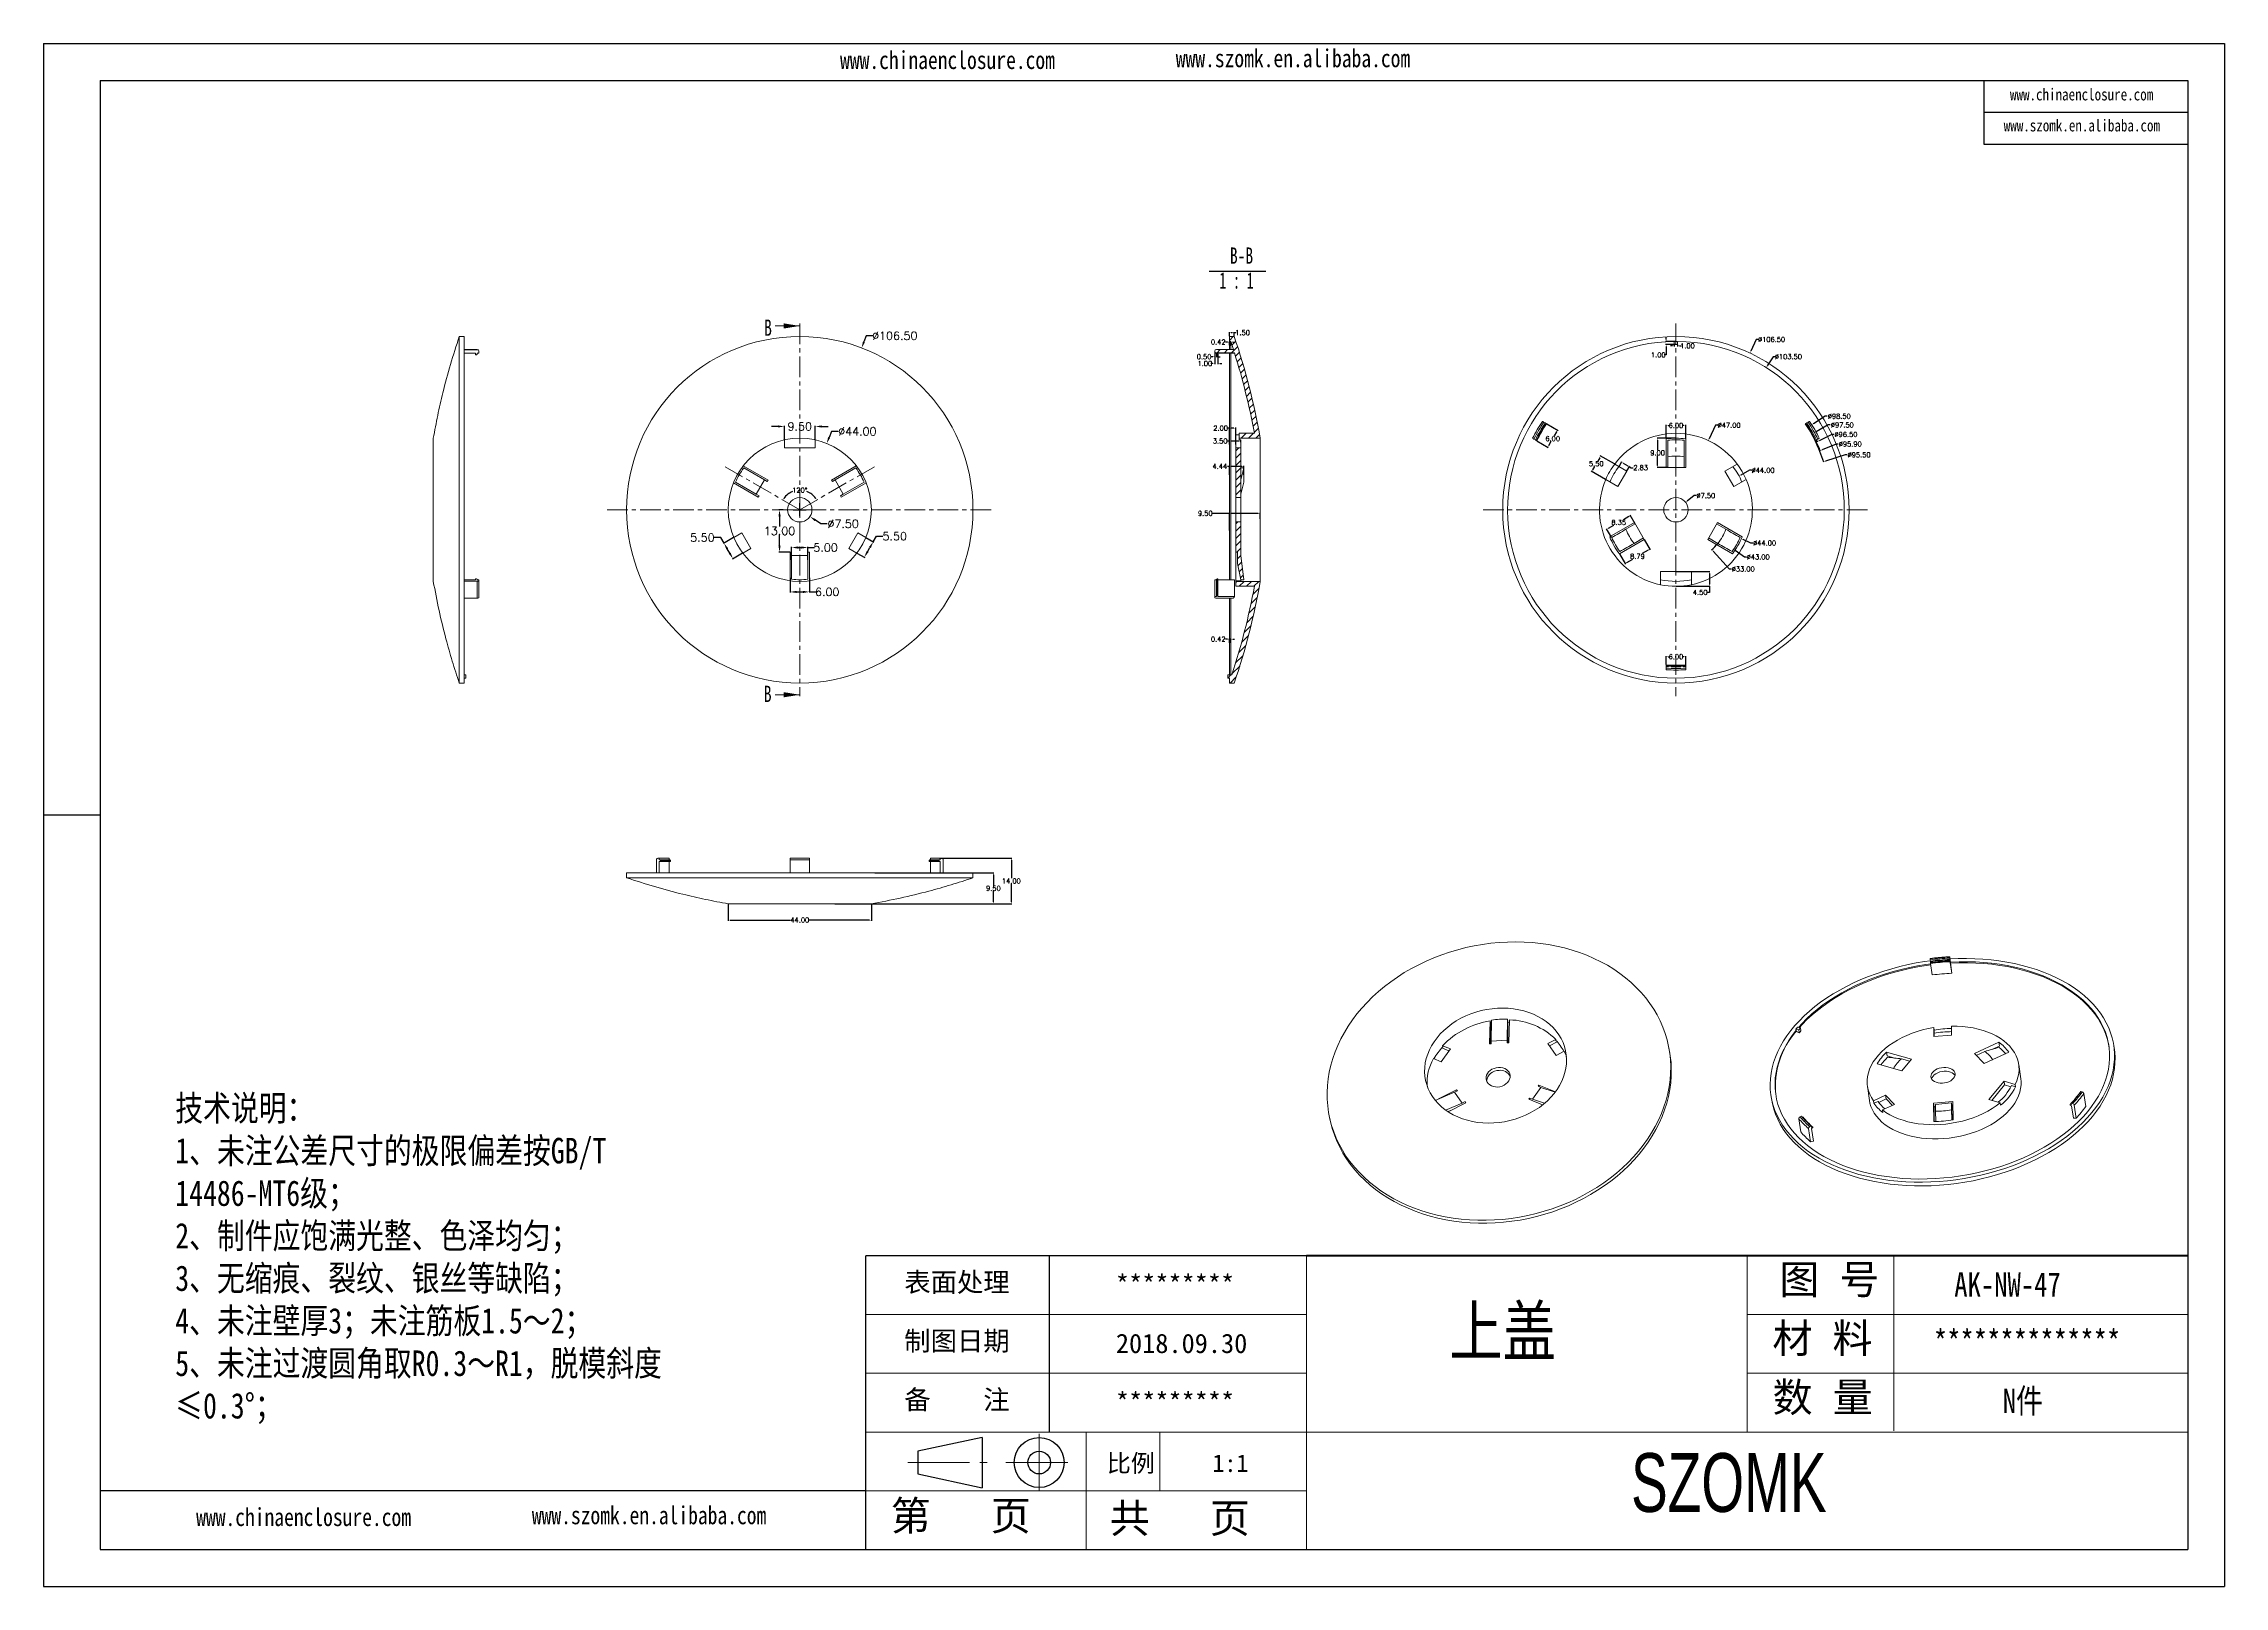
# Model space of a CAD drawing. Header units: inches. Extents: x 1184 to 3641, y 573 to 1047.
# Drawn here: x 1943 to 2613, y 573 to 1047 of the extents above; entities that cross this region are included whole.
import ezdxf

# ---------------------------------------------------------------- set-up
doc = ezdxf.new("R2010")
doc.units = ezdxf.units.IN
doc.linetypes.add('CENTER', pattern=[10.16, 6.35, -1.27, 1.27, -1.27])
doc.linetypes.add('CENTER2', pattern=[28.575, 19.05, -3.175, 3.175, -3.175])
doc.layers.add('10', color=7, linetype='Continuous')
doc.layers.add('文字', color=81, linetype='Continuous')
for name, color, linetype, lineweight in [('粗实线', 7, 'Continuous', 30), ('细实线', 3, 'Continuous', 9), ('细点划线', 2, 'CENTER2', 9)]:
    doc.layers.add(name, color=color, linetype=linetype, lineweight=lineweight)
doc.styles.add('SLDTEXTSTYLE6', font='TXT', dxfattribs={"width": 0.7})
doc.styles.add('SLDTEXTSTYLE7', font='TXT', dxfattribs={"width": 0.62})
doc.styles.get("Standard").update_dxf_attribs({"font": 'txt', "bigfont": 'gbcbig.shx'})
doc.styles.add('宋体', font='', dxfattribs={"width": 0.8, "height": 3.5})
doc.styles.add('长仿宋', font='', dxfattribs={"width": 0.7, "height": 4})
doc.styles.get('宋体').set_extended_font_data('SimSun')
doc.styles.get('长仿宋').set_extended_font_data('SimSun')
doc.dimstyles.new('2', dxfattribs={"dimtxt": 1.5, "dimasz": 0.6, "dimexe": 0.18, "dimexo": 0.0625, "dimgap": 0.09, "dimtad": 0, "dimtih": 1, "dimtoh": 1, "dimzin": 0, "dimdsep": 46, "dimtxsty": 'Standard', "dimcen": 0, "dimadec": 0, "dimazin": 2, "dimtfac": 1, "dimtofl": 0, "dimtmove": 0, "dimatfit": 3, "dimfxl": 1, "dimtolj": 1, "dimtzin": 0, "dimarcsym": 0})
doc.dimstyles.new('2.5', dxfattribs={"dimtxt": 2.5, "dimasz": 2, "dimexe": 0.18, "dimexo": 0.0625, "dimgap": 0.09, "dimtad": 0, "dimtih": 1, "dimtoh": 1, "dimzin": 0, "dimdsep": 46, "dimtxsty": 'Standard', "dimcen": 2, "dimadec": 0, "dimazin": 0, "dimtfac": 1, "dimtofl": 0, "dimtmove": 0, "dimatfit": 3, "dimfxl": 1, "dimtolj": 1, "dimtzin": 0, "dimarcsym": 0})
pattern_1 = [(45, (24.76, 0), (-1.122532, 1.122532), [])]

msp = doc.modelspace()

# ---------------------------------------------------------------- texts
at = {"color": 7, "linetype": 'Continuous', "char_height": 5, "attachment_point": 1, "style": 'SLDTEXTSTYLE6'}
for insert in [(2164.369, 962.233), (2164.276, 849.7)]:
    msp.add_mtext('B', dxfattribs=dict(at, insert=insert))
at = {"width": 3375.47992, "attachment_point": 1}
for s, insert, char_height in [('{\\fSimHei|b0|i0|c134|p49;表面处理}', (2207.459, 669.415), 5.93908), ('{\\fSimHei|b0|i0|c134|p49;*********}', (2272.508, 668.651), 5.93908), ('{\\fSimHei|b0|i0|c134|p49;制图日期}', (2207.459, 651.356), 5.93908), ('{\\fSimHei|b0|i0|c134|p49;2018.\\fSimHei|b0|i0|c0|p49;09\\fSimHei|b0|i0|c134|p49;.\\fSimHei|b0|i0|c0|p49;30}', (2272.508, 650.592), 5.939085), ('{\\fSimHei|b0|i0|c134|p49;备    注}', (2207.459, 633.296), 5.93908), ('{\\fSimHei|b0|i0|c134|p49;*********}', (2272.508, 632.533), 5.93908)]:
    msp.add_mtext(s, dxfattribs=dict(at, insert=insert, char_height=char_height))
at = {"layer": '文字', "color": 0, "attachment_point": 1, "style": '宋体'}
for s, insert, char_height, width in [('www.chinaenclosure.com', (2187.706, 1044.736), 5.5181, 96.9477), ('www.szomk.en.alibaba.com', (2290.918, 1045.283), 5.5181, 96.9477), ('www.chinaenclosure.com', (2547.387, 1033.243), 3.67873, 64.6318), ('www.szomk.en.alibaba.com', (2545.464, 1023.716), 3.67873, 64.6318), ('{\\H1.111x;技术说明：\\P1、未注公差尺寸的极限偏差按GB/T 14486-MT6级；\\P2、制件应饱满光整、色泽均匀；\\P3、无缩痕、裂纹、银丝等缺陷；\\P4、未注壁厚3；未注筋板1.5～2；\\P5、未注过渡圆角取R0.3～R1，脱模斜度≤0.3%%D；}', (1983.331, 723.833), 7.05439, 158.89587), ('{\\H1.111x;AK-NW-47}', (2530.251, 669.477), 6.77221, 78.29437), ('上盖', (2374.964, 658.95), 15.0494, 192.40064), ('{\\H1.111x;**************}', (2523.959, 651.763), 6.77221, 78.29437), ('{\\H1.111x;N件}', (2545.177, 633.704), 6.77221, 78.29437), ('www.chinaenclosure.com', (1989.746, 597.018), 5.5181, 96.9477), ('www.szomk.en.alibaba.com', (2092.958, 597.565), 5.5181, 96.9477)]:
    msp.add_mtext(s, dxfattribs=dict(at, insert=insert, char_height=char_height, width=width))
at = {"layer": '粗实线', "insert": (2430.891, 613.896), "char_height": 18.05923, "width": 202.51641, "attachment_point": 1, "style": '长仿宋'}
msp.add_mtext('{\\fSTXinwei|b0|i0|c134|p2;SZOMK}', dxfattribs=at)
at = {"layer": '细实线', "color": 7, "attachment_point": 1}
for s, insert, char_height, width in [('{\\fSimSun|b0|i0|c134|p54;图 号}', (2476.499, 671.798), 9.02962, 45.14808), ('{\\fSimSun|b0|i0|c134|p54;材 料   }', (2474.358, 653.739), 9.02962, 45.14808), ('{\\fSimSun|b0|i0|c134|p54;数 量}', (2474.402, 635.591), 9.02962, 40.79694), ('{\\fSimSun|b0|i0|c134|p54;比例}', (2269.724, 613.523), 5.41777, 23.78232), ('{\\fSimSun|b0|i0|c134|p54;1:1}', (2302.175, 613.523), 5.41777, 23.78232), ('{\\fSimSun|b0|i0|c134|p54;第   页}', (2203.28, 599.199), 9.02962, 67.72212), ('{\\fSimSun|b0|i0|c134|p54; 共   页}', (2264.509, 598.432), 9.02962, 67.72212)]:
    msp.add_mtext(s, dxfattribs=dict(at, insert=insert, char_height=char_height, width=width))

# ---------------------------------------------------------------- blocks, each defined once
blk = doc.blocks.new('SW_NOTE_0')
at = {"layer": '10', "color": 0}
blk.add_line((-4.36, -0.82), (13.09, -0.82), dxfattribs=at)
at = {"layer": '10', "color": 0, "char_height": 5, "attachment_point": 2}
for s, insert, style in [('B-B', (5.62, 6.45), 'SLDTEXTSTYLE6'), ('1 : 1', (4.07, -1.19), 'SLDTEXTSTYLE7')]:
    blk.add_mtext(s, dxfattribs=dict(at, insert=insert, style=style))
blk = doc.blocks.new('*D162')
at = {"color": 0, "lineweight": -2, "transparency": 16777216}
for p, q in [((2195.77, 957.24), (2195.06, 955.38)), ((2197.77, 957.24), (2195.77, 957.24)), ((2175.33, 901.77), (2175.33, 905.77)), ((2173.33, 903.77), (2177.33, 903.77))]:
    blk.add_line(p, q, dxfattribs=at)
at = {"color": 0, "transparency": 16777216}
blk.add_solid([(2194.75, 955.49), (2195.37, 955.26), (2194.35, 953.51)], dxfattribs=at)
at = {"layer": 'Defpoints', "color": 0, "transparency": 16777216}
for p in [(2194.35, 953.51), (2156.31, 854.03)]:
    blk.add_point(p, dxfattribs=at)
at = {"color": 0, "transparency": 16777216, "insert": (2204.53, 957.24), "char_height": 2.5, "attachment_point": 5}
blk.add_mtext('\\A1;∅106.50', dxfattribs=at)
blk = doc.blocks.new('*D163')
at = {"color": 0, "lineweight": -2, "transparency": 16777216}
for p, q in [((2185.1, 927.86), (2184.35, 926.01)), ((2187.1, 927.86), (2185.1, 927.86)), ((2175.33, 901.77), (2175.33, 905.77)), ((2173.33, 903.77), (2177.33, 903.77))]:
    blk.add_line(p, q, dxfattribs=at)
at = {"color": 0, "transparency": 16777216}
blk.add_solid([(2184.04, 926.13), (2184.66, 925.88), (2183.6, 924.15)], dxfattribs=at)
at = {"layer": 'Defpoints', "color": 0, "transparency": 16777216}
for p in [(2183.6, 924.15), (2167.05, 883.38)]:
    blk.add_point(p, dxfattribs=at)
at = {"color": 0, "transparency": 16777216, "insert": (2193.03, 927.86), "char_height": 2.5, "attachment_point": 5}
blk.add_mtext('\\A1;∅44.00', dxfattribs=at)
blk = doc.blocks.new('*D164')
at = {"color": 0, "lineweight": -2, "transparency": 16777216}
for p, q in [((2175.33, 901.77), (2175.33, 905.77)), ((2173.33, 903.77), (2177.33, 903.77)), ((2181.77, 899.47), (2180.11, 900.58)), ((2183.77, 899.47), (2181.77, 899.47))]:
    blk.add_line(p, q, dxfattribs=at)
at = {"color": 0, "transparency": 16777216}
blk.add_solid([(2180.29, 900.85), (2179.92, 900.3), (2178.45, 901.69)], dxfattribs=at)
at = {"layer": 'Defpoints', "color": 0, "transparency": 16777216}
for p in [(2172.21, 905.85), (2178.45, 901.69)]:
    blk.add_point(p, dxfattribs=at)
at = {"color": 0, "transparency": 16777216, "insert": (2188.65, 899.47), "char_height": 2.5, "attachment_point": 5}
blk.add_mtext('\\A1;∅7.50', dxfattribs=at)
blk = doc.blocks.new('*D165')
at = {"color": 0, "lineweight": -2, "transparency": 16777216}
for p, q in [((2168.58, 929.38), (2166.58, 929.38)), ((2170.58, 925.31), (2170.58, 929.56)), ((2180.08, 925.31), (2180.08, 929.56)), ((2182.08, 929.38), (2184.08, 929.38))]:
    blk.add_line(p, q, dxfattribs=at)
at = {"color": 0, "transparency": 16777216}
for points in [[(2168.58, 929.71), (2168.58, 929.04), (2170.58, 929.38)], [(2182.08, 929.71), (2182.08, 929.04), (2180.08, 929.38)]]:
    blk.add_solid(points, dxfattribs=at)
at = {"layer": 'Defpoints', "color": 0, "transparency": 16777216}
for p in [(2170.58, 925.25), (2180.08, 929.38), (2180.08, 925.25)]:
    blk.add_point(p, dxfattribs=at)
at = {"color": 0, "transparency": 16777216, "insert": (2175.33, 929.38), "char_height": 2.5, "attachment_point": 5}
blk.add_mtext('\\A1;9.50', dxfattribs=at)
blk = doc.blocks.new('*D166')
at = {"color": 0, "lineweight": -2, "transparency": 16777216}
for p, q in [((2151.03, 895.23), (2149.03, 895.23)), ((2152.03, 893.49), (2151.03, 895.23)), ((2154.99, 895.21), (2151.87, 893.4)), ((2153.78, 890.46), (2153.03, 891.76)), ((2157.74, 890.44), (2154.62, 888.64))]:
    blk.add_line(p, q, dxfattribs=at)
at = {"color": 0, "transparency": 16777216}
for points in [[(2153.32, 891.93), (2152.74, 891.59), (2152.03, 893.49)], [(2154.07, 890.63), (2153.49, 890.3), (2154.78, 888.73)]]:
    blk.add_solid(points, dxfattribs=at)
at = {"layer": 'Defpoints', "color": 0, "transparency": 16777216}
for p in [(2152.03, 893.49), (2155.05, 895.24), (2157.8, 890.47)]:
    blk.add_point(p, dxfattribs=at)
at = {"color": 0, "transparency": 16777216, "insert": (2145.4, 895.23), "char_height": 2.5, "attachment_point": 5}
blk.add_mtext('\\A1;5.50', dxfattribs=at)
blk = doc.blocks.new('*D167')
at = {"color": 0, "lineweight": -2, "transparency": 16777216}
for p, q in [((2195.66, 895.21), (2198.05, 893.83)), ((2196.14, 890.89), (2196.89, 892.19)), ((2197.89, 893.92), (2198.89, 895.65)), ((2198.89, 895.65), (2200.89, 895.65)), ((2192.91, 890.44), (2195.3, 889.07))]:
    blk.add_line(p, q, dxfattribs=at)
at = {"color": 0, "transparency": 16777216}
for points in [[(2196.6, 892.35), (2197.18, 892.02), (2197.89, 893.92)], [(2195.85, 891.05), (2196.43, 890.72), (2195.14, 889.16)]]:
    blk.add_solid(points, dxfattribs=at)
at = {"layer": 'Defpoints', "color": 0, "transparency": 16777216}
for p in [(2195.61, 895.24), (2197.89, 893.92), (2192.86, 890.47)]:
    blk.add_point(p, dxfattribs=at)
at = {"color": 0, "transparency": 16777216, "insert": (2204.52, 895.65), "char_height": 2.5, "attachment_point": 5}
blk.add_mtext('\\A1;5.50', dxfattribs=at)
blk = doc.blocks.new('*D168')
at = {"color": 0, "lineweight": -2, "transparency": 16777216}
for p, q in [((2172.33, 882.85), (2172.33, 878.35)), ((2174.33, 878.53), (2176.33, 878.53)), ((2178.33, 882.85), (2178.33, 878.35)), ((2178.33, 878.53), (2180.33, 878.53))]:
    blk.add_line(p, q, dxfattribs=at)
at = {"color": 0, "transparency": 16777216}
for points in [[(2174.33, 878.86), (2174.33, 878.2), (2172.33, 878.53)], [(2176.33, 878.86), (2176.33, 878.2), (2178.33, 878.53)]]:
    blk.add_solid(points, dxfattribs=at)
at = {"layer": 'Defpoints', "color": 0, "transparency": 16777216}
for p in [(2172.33, 882.91), (2178.33, 882.91), (2178.33, 878.53)]:
    blk.add_point(p, dxfattribs=at)
at = {"color": 0, "transparency": 16777216, "insert": (2183.75, 878.53), "char_height": 2.5, "attachment_point": 5}
blk.add_mtext('\\A1;6.00', dxfattribs=at)
blk = doc.blocks.new('*D169')
at = {"color": 0, "lineweight": -2, "transparency": 16777216}
for p, q in [((2172.83, 888.43), (2172.83, 892.35)), ((2174.83, 892.17), (2175.83, 892.17)), ((2177.83, 888.43), (2177.83, 892.35)), ((2177.83, 892.17), (2179.83, 892.17))]:
    blk.add_line(p, q, dxfattribs=at)
at = {"color": 0, "transparency": 16777216}
for points in [[(2174.83, 892.51), (2174.83, 891.84), (2172.83, 892.17)], [(2175.83, 892.51), (2175.83, 891.84), (2177.83, 892.17)]]:
    blk.add_solid(points, dxfattribs=at)
at = {"layer": 'Defpoints', "color": 0, "transparency": 16777216}
for p in [(2177.83, 892.17), (2172.83, 888.37), (2177.83, 888.37)]:
    blk.add_point(p, dxfattribs=at)
at = {"color": 0, "transparency": 16777216, "insert": (2183.25, 892.17), "char_height": 2.5, "attachment_point": 5}
blk.add_mtext('\\A1;5.00', dxfattribs=at)
blk = doc.blocks.new('*D170')
at = {"color": 0, "lineweight": -2, "transparency": 16777216}
for p, q in [((2170.21, 903.77), (2168.92, 903.77)), ((2169.1, 901.77), (2169.1, 898.61)), ((2169.1, 892.77), (2169.1, 895.93)), ((2172.26, 890.77), (2168.92, 890.77))]:
    blk.add_line(p, q, dxfattribs=at)
at = {"color": 0, "transparency": 16777216}
for points in [[(2168.77, 901.77), (2169.44, 901.77), (2169.1, 903.77)], [(2168.77, 892.77), (2169.44, 892.77), (2169.1, 890.77)]]:
    blk.add_solid(points, dxfattribs=at)
at = {"layer": 'Defpoints', "color": 0, "transparency": 16777216}
for p in [(2169.1, 903.77), (2170.27, 903.77), (2172.33, 890.77)]:
    blk.add_point(p, dxfattribs=at)
at = {"color": 0, "transparency": 16777216, "insert": (2169.1, 897.27), "char_height": 2.5, "attachment_point": 5}
blk.add_mtext('\\A1;13.00', dxfattribs=at)
blk = doc.blocks.new('*D171')
at = {"color": 0, "lineweight": -2, "transparency": 16777216}
for start, end in [(111.53262, 144.30122), (35.69878, 68.46738)]:
    blk.add_arc((2175.33, 903.77), 6.03, start, end, dxfattribs=at)
at = {"color": 0, "transparency": 16777216}
for points in [[(2170.51, 907.24), (2170.34, 907.35), (2170.1, 906.79)], [(2180.31, 907.35), (2180.14, 907.24), (2180.55, 906.79)]]:
    blk.add_solid(points, dxfattribs=at)
at = {"layer": 'Defpoints', "color": 0, "transparency": 16777216}
for p in [(2156.71, 914.52), (2193.95, 914.52), (2177.39, 909.44), (2175.33, 903.77), (2175.33, 903.77)]:
    blk.add_point(p, dxfattribs=at)
at = {"color": 0, "transparency": 16777216, "insert": (2175.33, 909.8), "char_height": 1.5, "attachment_point": 5}
blk.add_mtext('\\A1;120°', dxfattribs=at)
blk = doc.blocks.new('*D172')
at = {"color": 0, "lineweight": -2, "transparency": 16777216}
for p, q in [((2469.4, 956.11), (2467.68, 952.47)), ((2470, 956.11), (2469.4, 956.11))]:
    blk.add_line(p, q, dxfattribs=at)
at = {"color": 0, "transparency": 16777216}
blk.add_solid([(2467.59, 952.51), (2467.77, 952.42), (2467.42, 951.92)], dxfattribs=at)
at = {"layer": 'Defpoints', "color": 0, "transparency": 16777216}
for p in [(2467.42, 951.92), (2421.96, 855.62)]:
    blk.add_point(p, dxfattribs=at)
at = {"color": 0, "transparency": 16777216, "insert": (2474.09, 956.11), "char_height": 1.5, "attachment_point": 5}
blk.add_mtext('\\A1;∅106.50', dxfattribs=at)
blk = doc.blocks.new('*D173')
at = {"color": 0, "lineweight": -2, "transparency": 16777216}
for p, q in [((2474.57, 950.82), (2472.76, 947.96)), ((2475.17, 950.82), (2474.57, 950.82))]:
    blk.add_line(p, q, dxfattribs=at)
at = {"color": 0, "transparency": 16777216}
blk.add_solid([(2472.67, 948.01), (2472.84, 947.91), (2472.43, 947.45)], dxfattribs=at)
at = {"layer": 'Defpoints', "color": 0, "transparency": 16777216}
for p in [(2472.43, 947.45), (2416.94, 860.09)]:
    blk.add_point(p, dxfattribs=at)
at = {"color": 0, "transparency": 16777216, "insert": (2479.26, 950.82), "char_height": 1.5, "attachment_point": 5}
blk.add_mtext('\\A1;∅103.50', dxfattribs=at)
blk = doc.blocks.new('*D174')
at = {"color": 0, "lineweight": -2, "transparency": 16777216}
for p, q in [((2456.83, 929.76), (2454.89, 925.6)), ((2457.43, 929.76), (2456.83, 929.76))]:
    blk.add_line(p, q, dxfattribs=at)
at = {"color": 0, "transparency": 16777216}
blk.add_solid([(2454.8, 925.65), (2454.98, 925.56), (2454.63, 925.06)], dxfattribs=at)
at = {"layer": 'Defpoints', "color": 0, "transparency": 16777216}
for p in [(2454.63, 925.06), (2434.74, 882.48)]:
    blk.add_point(p, dxfattribs=at)
at = {"color": 0, "transparency": 16777216, "insert": (2461.02, 929.76), "char_height": 1.5, "attachment_point": 5}
blk.add_mtext('\\A1;∅47.00', dxfattribs=at)
blk = doc.blocks.new('*D175')
at = {"color": 0, "lineweight": -2, "transparency": 16777216}
for p, q in [((2490.59, 932.52), (2486.94, 930.23)), ((2491.19, 932.52), (2490.59, 932.52))]:
    blk.add_line(p, q, dxfattribs=at)
at = {"color": 0, "transparency": 16777216}
blk.add_solid([(2486.89, 930.31), (2486.99, 930.14), (2486.43, 929.91)], dxfattribs=at)
at = {"layer": 'Defpoints', "color": 0, "transparency": 16777216}
for p in [(2486.43, 929.91), (2402.95, 877.63)]:
    blk.add_point(p, dxfattribs=at)
at = {"color": 0, "transparency": 16777216, "insert": (2494.91, 932.52), "char_height": 1.5, "attachment_point": 5}
blk.add_mtext('\\A1;∅98.50', dxfattribs=at)
blk = doc.blocks.new('*D176')
at = {"color": 0, "lineweight": -2, "transparency": 16777216}
for p, q in [((2491.53, 929.84), (2487.81, 927.77)), ((2492.13, 929.84), (2491.53, 929.84))]:
    blk.add_line(p, q, dxfattribs=at)
at = {"color": 0, "transparency": 16777216}
blk.add_solid([(2487.76, 927.85), (2487.86, 927.68), (2487.29, 927.48)], dxfattribs=at)
at = {"layer": 'Defpoints', "color": 0, "transparency": 16777216}
for p in [(2487.29, 927.48), (2402.09, 880.06)]:
    blk.add_point(p, dxfattribs=at)
at = {"color": 0, "transparency": 16777216, "insert": (2495.84, 929.84), "char_height": 1.5, "attachment_point": 5}
blk.add_mtext('\\A1;∅97.50', dxfattribs=at)
blk = doc.blocks.new('*D177')
at = {"color": 0, "lineweight": -2, "transparency": 16777216}
for p, q in [((2492.64, 926.92), (2488.68, 925.01)), ((2493.24, 926.92), (2492.64, 926.92))]:
    blk.add_line(p, q, dxfattribs=at)
blk.add_arc((2444.69, 903.77), 48.25, 25.55361, 26.36105, dxfattribs=at)
at = {"color": 0, "transparency": 16777216}
blk.add_solid([(2488.64, 925.1), (2488.72, 924.92), (2488.14, 924.74)], dxfattribs=at)
at = {"layer": 'Defpoints', "color": 0, "transparency": 16777216}
for p in [(2488.14, 924.74), (2401.24, 882.79)]:
    blk.add_point(p, dxfattribs=at)
at = {"color": 0, "transparency": 16777216, "insert": (2496.96, 926.92), "char_height": 1.5, "attachment_point": 5}
blk.add_mtext('\\A1;∅96.50', dxfattribs=at)
blk = doc.blocks.new('*D178')
at = {"color": 0, "lineweight": -2, "transparency": 16777216}
for p, q in [((2493.96, 923.97), (2489.61, 922.19)), ((2494.56, 923.97), (2493.96, 923.97))]:
    blk.add_line(p, q, dxfattribs=at)
blk.add_arc((2444.69, 903.77), 47.95, 22.07747, 26.33826, dxfattribs=at)
at = {"color": 0, "transparency": 16777216}
blk.add_solid([(2489.57, 922.28), (2489.65, 922.09), (2489.05, 921.96)], dxfattribs=at)
at = {"layer": 'Defpoints', "color": 0, "transparency": 16777216}
for p in [(2489.05, 921.96), (2400.32, 885.58)]:
    blk.add_point(p, dxfattribs=at)
at = {"color": 0, "transparency": 16777216, "insert": (2498.27, 923.97), "char_height": 1.5, "attachment_point": 5}
blk.add_mtext('\\A1;∅95.90', dxfattribs=at)
blk = doc.blocks.new('*D179')
at = {"color": 0, "lineweight": -2, "transparency": 16777216}
for p, q in [((2496.67, 920.66), (2490.67, 918.71)), ((2497.27, 920.66), (2496.67, 920.66))]:
    blk.add_line(p, q, dxfattribs=at)
blk.add_arc((2444.69, 903.77), 47.75, 17.78286, 26.3229, dxfattribs=at)
at = {"color": 0, "transparency": 16777216}
blk.add_solid([(2490.64, 918.8), (2490.7, 918.61), (2490.1, 918.52)], dxfattribs=at)
at = {"layer": 'Defpoints', "color": 0, "transparency": 16777216}
for p in [(2490.1, 918.52), (2399.28, 889.01)]:
    blk.add_point(p, dxfattribs=at)
at = {"color": 0, "transparency": 16777216, "insert": (2500.99, 920.66), "char_height": 1.5, "attachment_point": 5}
blk.add_mtext('\\A1;∅95.50', dxfattribs=at)
blk = doc.blocks.new('*D180')
at = {"color": 0, "lineweight": -2, "transparency": 16777216}
for p, q in [((2467.28, 915.9), (2464.6, 914.46)), ((2467.88, 915.9), (2467.28, 915.9))]:
    blk.add_line(p, q, dxfattribs=at)
at = {"color": 0, "transparency": 16777216}
blk.add_solid([(2464.55, 914.55), (2464.65, 914.38), (2464.07, 914.18)], dxfattribs=at)
at = {"layer": 'Defpoints', "color": 0, "transparency": 16777216}
for p in [(2464.07, 914.18), (2425.31, 893.36)]:
    blk.add_point(p, dxfattribs=at)
at = {"color": 0, "transparency": 16777216, "insert": (2471.47, 915.9), "char_height": 1.5, "attachment_point": 5}
blk.add_mtext('\\A1;∅44.00', dxfattribs=at)
blk = doc.blocks.new('*D181')
at = {"color": 0, "lineweight": -2, "transparency": 16777216}
for p, q in [((2467.75, 893.55), (2465.35, 894.61)), ((2468.35, 893.55), (2467.75, 893.55))]:
    blk.add_line(p, q, dxfattribs=at)
at = {"color": 0, "transparency": 16777216}
blk.add_solid([(2465.39, 894.7), (2465.31, 894.52), (2464.8, 894.85)], dxfattribs=at)
at = {"layer": 'Defpoints', "color": 0, "transparency": 16777216}
for p in [(2424.58, 912.68), (2464.8, 894.85)]:
    blk.add_point(p, dxfattribs=at)
at = {"color": 0, "transparency": 16777216, "insert": (2471.94, 893.55), "char_height": 1.5, "attachment_point": 5}
blk.add_mtext('\\A1;∅44.00', dxfattribs=at)
blk = doc.blocks.new('*D182')
at = {"color": 0, "lineweight": -2, "transparency": 16777216}
for p, q in [((2465.78, 889.26), (2462.9, 891.24)), ((2466.38, 889.26), (2465.78, 889.26))]:
    blk.add_line(p, q, dxfattribs=at)
at = {"color": 0, "transparency": 16777216}
blk.add_solid([(2462.95, 891.32), (2462.84, 891.16), (2462.4, 891.58)], dxfattribs=at)
at = {"layer": 'Defpoints', "color": 0, "transparency": 16777216}
for p in [(2426.98, 915.96), (2462.4, 891.58)]:
    blk.add_point(p, dxfattribs=at)
at = {"color": 0, "transparency": 16777216, "insert": (2469.97, 889.26), "char_height": 1.5, "attachment_point": 5}
blk.add_mtext('\\A1;∅43.00', dxfattribs=at)
blk = doc.blocks.new('*D183')
at = {"color": 0, "lineweight": -2, "transparency": 16777216}
for p, q in [((2461.18, 885.56), (2456.17, 891.1)), ((2461.78, 885.56), (2461.18, 885.56))]:
    blk.add_line(p, q, dxfattribs=at)
blk.add_arc((2444.69, 903.77), 16.5, 311.54564, 321.06823, dxfattribs=at)
at = {"color": 0, "transparency": 16777216}
blk.add_solid([(2456.24, 891.16), (2456.09, 891.03), (2455.77, 891.54)], dxfattribs=at)
at = {"layer": 'Defpoints', "color": 0, "transparency": 16777216}
for p in [(2433.61, 916), (2455.77, 891.54)]:
    blk.add_point(p, dxfattribs=at)
at = {"color": 0, "transparency": 16777216, "insert": (2465.37, 885.56), "char_height": 1.5, "attachment_point": 5}
blk.add_mtext('\\A1;∅33.00', dxfattribs=at)
blk = doc.blocks.new('*D184')
at = {"color": 0, "lineweight": -2, "transparency": 16777216}
for p, q in [((2450.3, 908.13), (2448.12, 906.44)), ((2450.9, 908.13), (2450.3, 908.13))]:
    blk.add_line(p, q, dxfattribs=at)
at = {"color": 0, "transparency": 16777216}
blk.add_solid([(2448.06, 906.52), (2448.19, 906.36), (2447.65, 906.07)], dxfattribs=at)
at = {"layer": 'Defpoints', "color": 0, "transparency": 16777216}
for p in [(2447.65, 906.07), (2441.73, 901.47)]:
    blk.add_point(p, dxfattribs=at)
at = {"color": 0, "transparency": 16777216, "insert": (2453.87, 908.13), "char_height": 1.5, "attachment_point": 5}
blk.add_mtext('\\A1;∅7.50', dxfattribs=at)
blk = doc.blocks.new('*D185')
at = {"color": 0, "lineweight": -2, "transparency": 16777216}
for p, q in [((2421.27, 919.78), (2420.68, 918.75)), ((2425.8, 917.85), (2421.41, 920.39)), ((2423.05, 913.09), (2418.66, 915.62)), ((2419.12, 916.05), (2419.71, 917.07))]:
    blk.add_line(p, q, dxfattribs=at)
at = {"color": 0, "transparency": 16777216}
for points in [[(2421.18, 919.83), (2421.35, 919.73), (2421.57, 920.3)], [(2419.03, 916.1), (2419.2, 916), (2418.82, 915.53)]]:
    blk.add_solid(points, dxfattribs=at)
at = {"layer": 'Defpoints', "color": 0, "transparency": 16777216}
for p in [(2418.82, 915.53), (2423.1, 913.06), (2425.85, 917.82)]:
    blk.add_point(p, dxfattribs=at)
at = {"color": 0, "transparency": 16777216, "insert": (2420.19, 917.91), "char_height": 1.5, "attachment_point": 5}
blk.add_mtext('\\A1;5.50', dxfattribs=at)
blk = doc.blocks.new('*D186')
at = {"color": 0, "lineweight": -2, "transparency": 16777216}
for p, q in [((2441.69, 925.63), (2441.69, 929.85)), ((2442.29, 929.67), (2442.6, 929.67)), ((2447.09, 929.67), (2446.78, 929.67)), ((2447.69, 925.63), (2447.69, 929.85))]:
    blk.add_line(p, q, dxfattribs=at)
at = {"color": 0, "transparency": 16777216}
for points in [[(2442.29, 929.77), (2442.29, 929.57), (2441.69, 929.67)], [(2447.09, 929.77), (2447.09, 929.57), (2447.69, 929.67)]]:
    blk.add_solid(points, dxfattribs=at)
at = {"layer": 'Defpoints', "color": 0, "transparency": 16777216}
for p in [(2441.69, 925.56), (2447.69, 929.67), (2447.69, 925.56)]:
    blk.add_point(p, dxfattribs=at)
at = {"color": 0, "transparency": 16777216, "insert": (2444.69, 929.67), "char_height": 1.5, "attachment_point": 5}
blk.add_mtext('\\A1;6.00', dxfattribs=at)
blk = doc.blocks.new('*D187')
at = {"color": 0, "lineweight": -2, "transparency": 16777216}
for p, q in [((2444.63, 925.77), (2438.87, 925.77)), ((2439.05, 925.17), (2439.05, 922.11)), ((2439.05, 917.37), (2439.05, 920.43)), ((2442.13, 916.77), (2438.87, 916.77))]:
    blk.add_line(p, q, dxfattribs=at)
at = {"color": 0, "transparency": 16777216}
for points in [[(2438.95, 925.17), (2439.15, 925.17), (2439.05, 925.77)], [(2438.95, 917.37), (2439.15, 917.37), (2439.05, 916.77)]]:
    blk.add_solid(points, dxfattribs=at)
at = {"layer": 'Defpoints', "color": 0, "transparency": 16777216}
for p in [(2444.69, 925.77), (2439.05, 916.77), (2442.19, 916.77)]:
    blk.add_point(p, dxfattribs=at)
at = {"color": 0, "transparency": 16777216, "insert": (2439.05, 921.27), "char_height": 1.5, "attachment_point": 5}
blk.add_mtext('\\A1;9.00', dxfattribs=at)
blk = doc.blocks.new('*D188')
at = {"color": 0, "lineweight": -2, "transparency": 16777216}
for p, q in [((2444.75, 884.77), (2455.15, 884.77)), ((2444.75, 880.27), (2455.15, 880.27)), ((2454.97, 878.37), (2454.37, 878.37)), ((2454.97, 884.17), (2454.97, 880.87)), ((2454.97, 880.27), (2454.97, 878.37))]:
    blk.add_line(p, q, dxfattribs=at)
at = {"color": 0, "transparency": 16777216}
for points in [[(2454.87, 884.17), (2455.07, 884.17), (2454.97, 884.77)], [(2454.87, 880.87), (2455.07, 880.87), (2454.97, 880.27)]]:
    blk.add_solid(points, dxfattribs=at)
at = {"layer": 'Defpoints', "color": 0, "transparency": 16777216}
for p in [(2444.69, 884.77), (2444.69, 880.27), (2454.97, 884.77)]:
    blk.add_point(p, dxfattribs=at)
at = {"color": 0, "transparency": 16777216, "insert": (2452.15, 878.37), "char_height": 1.5, "attachment_point": 5}
blk.add_mtext('\\A1;4.50', dxfattribs=at)
blk = doc.blocks.new('*D189')
at = {"color": 0, "lineweight": -2, "transparency": 16777216}
for p, q in [((2443.59, 954.14), (2442.99, 954.14)), ((2444.19, 954.46), (2444.19, 953.96)), ((2445.19, 954.46), (2445.19, 953.96)), ((2445.79, 954.14), (2446.39, 954.14))]:
    blk.add_line(p, q, dxfattribs=at)
at = {"color": 0, "transparency": 16777216}
for points in [[(2443.59, 954.24), (2443.59, 954.04), (2444.19, 954.14)], [(2445.79, 954.24), (2445.79, 954.04), (2445.19, 954.14)]]:
    blk.add_solid(points, dxfattribs=at)
at = {"layer": 'Defpoints', "color": 0, "transparency": 16777216}
for p in [(2444.19, 954.52), (2445.19, 954.52), (2445.19, 954.14)]:
    blk.add_point(p, dxfattribs=at)
at = {"color": 0, "transparency": 16777216, "insert": (2448.23, 954.14), "char_height": 1.5, "attachment_point": 5}
blk.add_mtext('\\A1;1.00', dxfattribs=at)
blk = doc.blocks.new('*D190')
at = {"color": 0, "lineweight": -2, "transparency": 16777216}
for p, q in [((2444.63, 955.52), (2441.52, 955.52)), ((2444.63, 954.52), (2441.52, 954.52)), ((2441.7, 956.12), (2441.7, 956.72)), ((2441.7, 953.92), (2441.7, 951.37)), ((2441.7, 951.37), (2441.1, 951.37))]:
    blk.add_line(p, q, dxfattribs=at)
at = {"color": 0, "transparency": 16777216}
for points in [[(2441.6, 956.12), (2441.8, 956.12), (2441.7, 955.52)], [(2441.6, 953.92), (2441.8, 953.92), (2441.7, 954.52)]]:
    blk.add_solid(points, dxfattribs=at)
at = {"layer": 'Defpoints', "color": 0, "transparency": 16777216}
for p in [(2441.7, 955.52), (2444.69, 955.52), (2444.69, 954.52)]:
    blk.add_point(p, dxfattribs=at)
at = {"color": 0, "transparency": 16777216, "insert": (2439.26, 951.37), "char_height": 1.5, "attachment_point": 5}
blk.add_mtext('\\A1;1.00', dxfattribs=at)
blk = doc.blocks.new('*D191')
at = {"color": 0, "lineweight": -2, "transparency": 16777216}
for p, q in [((2434.96, 894.62), (2436.76, 891.51)), ((2427.35, 890.22), (2429.14, 887.11)), ((2429.57, 887.57), (2431.4, 888.62)), ((2436.15, 891.36), (2434.31, 890.3))]:
    blk.add_line(p, q, dxfattribs=at)
at = {"color": 0, "transparency": 16777216}
for points in [[(2429.52, 887.65), (2429.62, 887.48), (2429.05, 887.27)], [(2436.1, 891.45), (2436.2, 891.28), (2436.67, 891.66)]]:
    blk.add_solid(points, dxfattribs=at)
at = {"layer": 'Defpoints', "color": 0, "transparency": 16777216}
for p in [(2434.93, 894.67), (2427.31, 890.27), (2436.67, 891.66)]:
    blk.add_point(p, dxfattribs=at)
at = {"color": 0, "transparency": 16777216, "insert": (2432.86, 889.46), "char_height": 1.5, "attachment_point": 5}
blk.add_mtext('\\A1;8.79', dxfattribs=at)
blk = doc.blocks.new('*D192')
at = {"color": 0, "lineweight": -2, "transparency": 16777216}
for p, q in [((2424, 898.1), (2425.64, 899.04)), ((2430.2, 901.67), (2428.55, 900.72)), ((2432.15, 899.49), (2430.63, 902.13)), ((2424.91, 895.31), (2423.39, 897.95))]:
    blk.add_line(p, q, dxfattribs=at)
at = {"color": 0, "transparency": 16777216}
for points in [[(2430.15, 901.76), (2430.25, 901.59), (2430.72, 901.97)], [(2423.95, 898.18), (2424.05, 898.01), (2423.48, 897.8)]]:
    blk.add_solid(points, dxfattribs=at)
at = {"layer": 'Defpoints', "color": 0, "transparency": 16777216}
for p in [(2432.18, 899.43), (2423.48, 897.8), (2424.95, 895.26)]:
    blk.add_point(p, dxfattribs=at)
at = {"color": 0, "transparency": 16777216, "insert": (2427.1, 899.88), "char_height": 1.5, "attachment_point": 5}
blk.add_mtext('\\A1;8.35', dxfattribs=at)
blk = doc.blocks.new('*D193')
at = {"color": 0, "lineweight": -2, "transparency": 16777216}
for p, q in [((2427.19, 917.12), (2428.03, 918.57)), ((2428.46, 918.11), (2429.87, 917.3)), ((2429.64, 915.71), (2430.48, 917.15)), ((2430.39, 917), (2430.91, 916.7)), ((2430.91, 916.7), (2431.51, 916.7))]:
    blk.add_line(p, q, dxfattribs=at)
at = {"color": 0, "transparency": 16777216}
for points in [[(2428.51, 918.2), (2428.41, 918.03), (2427.94, 918.41)], [(2429.92, 917.38), (2429.82, 917.21), (2430.39, 917)]]:
    blk.add_solid(points, dxfattribs=at)
at = {"layer": 'Defpoints', "color": 0, "transparency": 16777216}
for p in [(2427.16, 917.06), (2429.61, 915.65), (2430.39, 917)]:
    blk.add_point(p, dxfattribs=at)
at = {"color": 0, "transparency": 16777216, "insert": (2433.85, 916.7), "char_height": 1.5, "attachment_point": 5}
blk.add_mtext('\\A1;2.83', dxfattribs=at)
blk = doc.blocks.new('*D194')
at = {"color": 0, "lineweight": -2, "transparency": 16777216}
for p, q in [((2441.69, 856.18), (2441.69, 858.79)), ((2442.29, 858.61), (2442.6, 858.61)), ((2447.09, 858.61), (2446.78, 858.61)), ((2447.69, 856.18), (2447.69, 858.79))]:
    blk.add_line(p, q, dxfattribs=at)
at = {"color": 0, "transparency": 16777216}
for points in [[(2442.29, 858.71), (2442.29, 858.51), (2441.69, 858.61)], [(2447.09, 858.71), (2447.09, 858.51), (2447.69, 858.61)]]:
    blk.add_solid(points, dxfattribs=at)
at = {"layer": 'Defpoints', "color": 0, "transparency": 16777216}
for p in [(2447.69, 858.61), (2441.69, 856.11), (2447.69, 856.11)]:
    blk.add_point(p, dxfattribs=at)
at = {"color": 0, "transparency": 16777216, "insert": (2444.69, 858.61), "char_height": 1.5, "attachment_point": 5}
blk.add_mtext('\\A1;6.00', dxfattribs=at)
blk = doc.blocks.new('*D195')
at = {"color": 0, "lineweight": -2, "transparency": 16777216}
for p, q in [((2307.4, 957.08), (2307.4, 958.4)), ((2308, 958.22), (2308.3, 958.22)), ((2308.9, 957.08), (2308.9, 958.4)), ((2308.9, 958.22), (2309.5, 958.22))]:
    blk.add_line(p, q, dxfattribs=at)
at = {"color": 0, "transparency": 16777216}
for points in [[(2308, 958.32), (2308, 958.12), (2307.4, 958.22)], [(2308.3, 958.32), (2308.3, 958.12), (2308.9, 958.22)]]:
    blk.add_solid(points, dxfattribs=at)
at = {"layer": 'Defpoints', "color": 0, "transparency": 16777216}
for p in [(2307.4, 957.02), (2308.9, 958.22), (2308.9, 957.02)]:
    blk.add_point(p, dxfattribs=at)
at = {"color": 0, "transparency": 16777216, "insert": (2311.46, 958.22), "char_height": 1.5, "attachment_point": 5}
blk.add_mtext('\\A1;1.50', dxfattribs=at)
blk = doc.blocks.new('*D196')
at = {"color": 0, "lineweight": -2, "transparency": 16777216}
for p, q in [((2306.8, 955.31), (2306.2, 955.31)), ((2307.4, 954.33), (2307.4, 955.49)), ((2307.82, 954.12), (2307.82, 955.49)), ((2308.42, 955.31), (2309.02, 955.31))]:
    blk.add_line(p, q, dxfattribs=at)
at = {"color": 0, "transparency": 16777216}
for points in [[(2306.8, 955.41), (2306.8, 955.21), (2307.4, 955.31)], [(2308.42, 955.41), (2308.42, 955.21), (2307.82, 955.31)]]:
    blk.add_solid(points, dxfattribs=at)
at = {"layer": 'Defpoints', "color": 0, "transparency": 16777216}
for p in [(2307.4, 955.31), (2307.4, 954.27), (2307.82, 954.06)]:
    blk.add_point(p, dxfattribs=at)
at = {"color": 0, "transparency": 16777216, "insert": (2303.98, 955.31), "char_height": 1.5, "attachment_point": 5}
blk.add_mtext('\\A1;0.42', dxfattribs=at)
blk = doc.blocks.new('*D197')
at = {"color": 0, "lineweight": -2, "transparency": 16777216}
for p, q in [((2302.9, 952.04), (2302.9, 950.62)), ((2302.3, 950.8), (2301.7, 950.8)), ((2303.4, 951.71), (2303.4, 950.62)), ((2304, 950.8), (2304.6, 950.8))]:
    blk.add_line(p, q, dxfattribs=at)
at = {"color": 0, "transparency": 16777216}
for points in [[(2302.3, 950.9), (2302.3, 950.7), (2302.9, 950.8)], [(2304, 950.9), (2304, 950.7), (2303.4, 950.8)]]:
    blk.add_solid(points, dxfattribs=at)
at = {"layer": 'Defpoints', "color": 0, "transparency": 16777216}
for p in [(2302.9, 952.1), (2302.9, 950.8), (2303.4, 951.77)]:
    blk.add_point(p, dxfattribs=at)
at = {"color": 0, "transparency": 16777216, "insert": (2299.61, 950.8), "char_height": 1.5, "attachment_point": 5}
blk.add_mtext('\\A1;0.50', dxfattribs=at)
blk = doc.blocks.new('*D198')
at = {"color": 0, "lineweight": -2, "transparency": 16777216}
for p, q in [((2302.9, 952.21), (2302.9, 948.54)), ((2302.3, 948.72), (2301.7, 948.72)), ((2303.9, 951.63), (2303.9, 948.54)), ((2304.5, 948.72), (2305.1, 948.72))]:
    blk.add_line(p, q, dxfattribs=at)
at = {"color": 0, "transparency": 16777216}
for points in [[(2302.3, 948.82), (2302.3, 948.62), (2302.9, 948.72)], [(2304.5, 948.82), (2304.5, 948.62), (2303.9, 948.72)]]:
    blk.add_solid(points, dxfattribs=at)
at = {"layer": 'Defpoints', "color": 0, "transparency": 16777216}
for p in [(2302.9, 952.27), (2303.9, 951.7), (2303.9, 948.72)]:
    blk.add_point(p, dxfattribs=at)
at = {"color": 0, "transparency": 16777216, "insert": (2299.86, 948.72), "char_height": 1.5, "attachment_point": 5}
blk.add_mtext('\\A1;1.00', dxfattribs=at)
blk = doc.blocks.new('*D199')
at = {"color": 0, "lineweight": -2, "transparency": 16777216}
for p, q in [((2307.4, 928.86), (2306.8, 928.86)), ((2307.4, 923.88), (2307.4, 929.04)), ((2308.8, 928.86), (2308, 928.86)), ((2309.4, 923.88), (2309.4, 929.04))]:
    blk.add_line(p, q, dxfattribs=at)
at = {"color": 0, "transparency": 16777216}
for points in [[(2308, 928.96), (2308, 928.76), (2307.4, 928.86)], [(2308.8, 928.96), (2308.8, 928.76), (2309.4, 928.86)]]:
    blk.add_solid(points, dxfattribs=at)
at = {"layer": 'Defpoints', "color": 0, "transparency": 16777216}
for p in [(2307.4, 928.86), (2307.4, 923.81), (2309.4, 923.81)]:
    blk.add_point(p, dxfattribs=at)
at = {"color": 0, "transparency": 16777216, "insert": (2304.71, 928.86), "char_height": 1.5, "attachment_point": 5}
blk.add_mtext('\\A1;2.00', dxfattribs=at)
blk = doc.blocks.new('*D200')
at = {"color": 0, "lineweight": -2, "transparency": 16777216}
for p, q in [((2306.8, 864.01), (2306.2, 864.01)), ((2307.4, 862.89), (2307.4, 864.19)), ((2307.82, 862.89), (2307.82, 864.19)), ((2308.42, 864.01), (2309.02, 864.01))]:
    blk.add_line(p, q, dxfattribs=at)
at = {"color": 0, "transparency": 16777216}
for points in [[(2306.8, 864.11), (2306.8, 863.91), (2307.4, 864.01)], [(2308.42, 864.11), (2308.42, 863.91), (2307.82, 864.01)]]:
    blk.add_solid(points, dxfattribs=at)
at = {"layer": 'Defpoints', "color": 0, "transparency": 16777216}
for p in [(2307.4, 864.01), (2307.4, 862.83), (2307.82, 862.83)]:
    blk.add_point(p, dxfattribs=at)
at = {"color": 0, "transparency": 16777216, "insert": (2303.98, 864.01), "char_height": 1.5, "attachment_point": 5}
blk.add_mtext('\\A1;0.42', dxfattribs=at)
blk = doc.blocks.new('*D201')
at = {"color": 0, "lineweight": -2, "transparency": 16777216}
for p, q in [((2153.33, 782.63), (2153.33, 777.51)), ((2197.33, 782.63), (2197.33, 777.51)), ((2153.93, 777.69), (2172.49, 777.69)), ((2196.73, 777.69), (2178.17, 777.69))]:
    blk.add_line(p, q, dxfattribs=at)
at = {"color": 0, "transparency": 16777216}
for points in [[(2153.93, 777.79), (2153.93, 777.59), (2153.33, 777.69)], [(2196.73, 777.79), (2196.73, 777.59), (2197.33, 777.69)]]:
    blk.add_solid(points, dxfattribs=at)
at = {"layer": 'Defpoints', "color": 0, "transparency": 16777216}
for p in [(2153.33, 782.69), (2197.33, 782.69), (2197.33, 777.69)]:
    blk.add_point(p, dxfattribs=at)
at = {"color": 0, "transparency": 16777216, "insert": (2175.33, 777.69), "char_height": 1.5, "attachment_point": 5}
blk.add_mtext('\\A1;44.00', dxfattribs=at)
blk = doc.blocks.new('*D202')
at = {"color": 0, "lineweight": -2, "transparency": 16777216}
for p, q in [((2198.35, 792.19), (2235.02, 792.19)), ((2234.84, 791.59), (2234.84, 788.28)), ((2234.84, 783.29), (2234.84, 786.6)), ((2190.67, 782.69), (2235.02, 782.69))]:
    blk.add_line(p, q, dxfattribs=at)
at = {"color": 0, "transparency": 16777216}
for points in [[(2234.74, 791.59), (2234.94, 791.59), (2234.84, 792.19)], [(2234.74, 783.29), (2234.94, 783.29), (2234.84, 782.69)]]:
    blk.add_solid(points, dxfattribs=at)
at = {"layer": 'Defpoints', "color": 0, "transparency": 16777216}
for p in [(2198.29, 792.19), (2234.84, 792.19), (2190.61, 782.69)]:
    blk.add_point(p, dxfattribs=at)
at = {"color": 0, "transparency": 16777216, "insert": (2234.84, 787.44), "char_height": 1.5, "attachment_point": 5}
blk.add_mtext('\\A1;9.50', dxfattribs=at)
blk = doc.blocks.new('*D203')
at = {"color": 0, "lineweight": -2, "transparency": 16777216}
for p, q in [((2218.33, 796.69), (2240.55, 796.69)), ((2240.37, 796.09), (2240.37, 790.53)), ((2240.37, 783.29), (2240.37, 788.85)), ((2186.06, 782.69), (2240.55, 782.69))]:
    blk.add_line(p, q, dxfattribs=at)
at = {"color": 0, "transparency": 16777216}
for points in [[(2240.27, 796.09), (2240.47, 796.09), (2240.37, 796.69)], [(2240.27, 783.29), (2240.47, 783.29), (2240.37, 782.69)]]:
    blk.add_solid(points, dxfattribs=at)
at = {"layer": 'Defpoints', "color": 0, "transparency": 16777216}
for p in [(2218.27, 796.69), (2240.37, 796.69), (2186, 782.69)]:
    blk.add_point(p, dxfattribs=at)
at = {"color": 0, "transparency": 16777216, "insert": (2240.37, 789.69), "char_height": 1.5, "attachment_point": 5}
blk.add_mtext('\\A1;14.00', dxfattribs=at)
blk = doc.blocks.new('*D230')
at = {"color": 0, "lineweight": -2, "transparency": 16777216}
for p, q in [((2307.4, 924.9), (2306.8, 924.9)), ((2307.4, 923.94), (2307.4, 925.08)), ((2310.3, 924.9), (2308, 924.9)), ((2310.9, 924.56), (2310.9, 925.08))]:
    blk.add_line(p, q, dxfattribs=at)
at = {"color": 0, "transparency": 16777216}
for points in [[(2308, 925), (2308, 924.8), (2307.4, 924.9)], [(2310.3, 925), (2310.3, 924.8), (2310.9, 924.9)]]:
    blk.add_solid(points, dxfattribs=at)
at = {"layer": 'Defpoints', "color": 0, "transparency": 16777216}
for p in [(2307.4, 924.9), (2307.4, 923.88), (2310.9, 924.5)]:
    blk.add_point(p, dxfattribs=at)
at = {"color": 0, "transparency": 16777216, "insert": (2304.58, 924.9), "char_height": 1.5, "attachment_point": 5}
blk.add_mtext('\\A1;3.50', dxfattribs=at)
blk = doc.blocks.new('*D231')
at = {"color": 0, "lineweight": -2, "transparency": 16777216}
for p, q in [((2307.4, 917.11), (2306.8, 917.11)), ((2307.4, 914.51), (2307.4, 917.29)), ((2311.24, 917.11), (2308, 917.11)), ((2311.84, 914.51), (2311.84, 917.29))]:
    blk.add_line(p, q, dxfattribs=at)
at = {"color": 0, "transparency": 16777216}
for points in [[(2308, 917.21), (2308, 917.01), (2307.4, 917.11)], [(2311.24, 917.21), (2311.24, 917.01), (2311.84, 917.11)]]:
    blk.add_solid(points, dxfattribs=at)
at = {"layer": 'Defpoints', "color": 0, "transparency": 16777216}
for p in [(2307.4, 917.11), (2307.4, 914.45), (2311.84, 914.45)]:
    blk.add_point(p, dxfattribs=at)
at = {"color": 0, "transparency": 16777216, "insert": (2304.46, 917.11), "char_height": 1.5, "attachment_point": 5}
blk.add_mtext('\\A1;4.44', dxfattribs=at)
blk = doc.blocks.new('*D233')
at = {"color": 0, "lineweight": -2, "transparency": 16777216}
for p, q in [((2307.4, 902.65), (2302.2, 902.65)), ((2307.4, 897.37), (2307.4, 902.83)), ((2316.3, 902.65), (2308, 902.65)), ((2316.9, 901), (2316.9, 902.83))]:
    blk.add_line(p, q, dxfattribs=at)
at = {"color": 0, "transparency": 16777216}
for points in [[(2308, 902.75), (2308, 902.55), (2307.4, 902.65)], [(2316.3, 902.75), (2316.3, 902.55), (2316.9, 902.65)]]:
    blk.add_solid(points, dxfattribs=at)
at = {"layer": 'Defpoints', "color": 0, "transparency": 16777216}
for p in [(2307.4, 902.65), (2316.9, 900.93), (2307.4, 897.31)]:
    blk.add_point(p, dxfattribs=at)
at = {"color": 0, "transparency": 16777216, "insert": (2299.98, 902.65), "char_height": 1.5, "attachment_point": 5}
blk.add_mtext('\\A1;9.50', dxfattribs=at)
blk = doc.blocks.new('*D234')
at = {"color": 0, "lineweight": -2, "transparency": 16777216}
for p, q in [((2404.97, 930.16), (2408.45, 928.15)), ((2408, 927.72), (2407.28, 926.49)), ((2401.97, 924.97), (2405.45, 922.96)), ((2405.6, 923.57), (2406.31, 924.81))]:
    blk.add_line(p, q, dxfattribs=at)
at = {"color": 0, "transparency": 16777216}
for points in [[(2407.91, 927.77), (2408.08, 927.67), (2408.3, 928.24)], [(2405.51, 923.62), (2405.68, 923.52), (2405.3, 923.05)]]:
    blk.add_solid(points, dxfattribs=at)
at = {"layer": 'Defpoints', "color": 0, "transparency": 16777216}
for p in [(2404.92, 930.2), (2408.3, 928.24), (2401.92, 925)]:
    blk.add_point(p, dxfattribs=at)
at = {"color": 0, "transparency": 16777216, "insert": (2406.8, 925.65), "char_height": 1.5, "attachment_point": 5}
blk.add_mtext('\\A1;6.00', dxfattribs=at)

# ---------------------------------------------------------------- dimensions: what is measured, and where the dimension line sits
for p1, p2, picture, middle in [((2156.309, 854.031), (2194.345, 953.508), '*D162', (2204.53, 957.244)), ((2167.054, 883.385), (2183.601, 924.155), '*D163', (2193.028, 927.861)), ((2172.208, 905.851), (2178.446, 901.688), '*D164', (2188.655, 899.467))]:
    dim = msp.add_diameter_dim_2p(p1=p1, p2=p2, dimstyle='2.5')
    dim.commit()
    dim.dimension.update_dxf_attribs({"geometry": picture, "text_midpoint": middle})
for base, p1, p2, dimstyle, picture, middle in [((2308.898, 958.218), (2307.398, 957.02), (2308.898, 957.02), '2', '*D195', (2311.463, 958.218)), ((2302.898, 950.803), (2303.398, 951.772), (2302.898, 952.101), '2', '*D197', (2299.608, 950.803)), ((2307.398, 955.306), (2307.82, 954.062), (2307.398, 954.27), '2', '*D196', (2303.983, 955.306)), ((2445.189, 954.144), (2444.189, 954.52), (2445.189, 954.52), '2', '*D189', (2448.229, 954.144)), ((2180.077, 929.377), (2170.577, 925.251), (2180.077, 925.251), '2.5', '*D165', (2175.327, 929.377)), ((2307.398, 924.896), (2310.898, 924.499), (2307.398, 923.876), '2', '*D230', (2304.583, 924.896)), ((2307.398, 928.855), (2309.398, 923.813), (2307.398, 923.813), '2', '*D199', (2304.708, 928.855)), ((2307.398, 917.108), (2311.836, 914.447), (2307.398, 914.447), '2', '*D231', (2304.458, 917.108)), ((2177.827, 892.174), (2172.827, 888.372), (2177.827, 888.372), '2.5', '*D169', (2183.251, 892.174)), ((2307.398, 864.013), (2307.82, 862.83), (2307.398, 862.83), '2', '*D200', (2303.983, 864.013)), ((2447.689, 858.612), (2441.689, 856.114), (2447.689, 856.114), '2', '*D194', (2444.689, 858.612)), ((2197.327, 777.687), (2153.327, 782.693), (2197.327, 782.693), '2', '*D201', (2175.327, 777.687))]:
    dim = msp.add_linear_dim(base=base, p1=p1, p2=p2, dimstyle=dimstyle)
    dim.commit()
    dim.dimension.update_dxf_attribs({"geometry": picture, "text_midpoint": middle})
for base, p1, p2, picture, middle in [((2303.898, 948.719), (2302.898, 952.27), (2303.898, 951.697), '*D198', (2299.858, 948.719)), ((2307.398, 902.648), (2316.898, 900.934), (2307.398, 897.307), '*D233', (2299.98, 902.648))]:
    dim = msp.add_linear_dim(base=base, p1=p1, p2=p2, dimstyle='2')
    dim.commit()
    dim.dimension.update_dxf_attribs({"geometry": picture, "text_midpoint": middle, "dimtype": 160})
for p1, p2, picture, middle in [((2421.956, 855.616), (2467.421, 951.924), '*D172', (2474.087, 956.111)), ((2416.943, 860.086), (2472.434, 947.453), '*D173', (2479.261, 950.817)), ((2402.947, 877.631), (2486.43, 929.908), '*D175', (2494.908, 932.515)), ((2401.236, 882.794), (2488.141, 924.745), '*D177', (2496.959, 926.918)), ((2402.091, 880.064), (2487.287, 927.475), '*D176', (2495.845, 929.836)), ((2434.742, 882.478), (2454.635, 925.061), '*D174', (2461.018, 929.756)), ((2399.275, 889.015), (2490.102, 918.524), '*D179', (2500.986, 920.658)), ((2400.323, 885.58), (2489.055, 921.959), '*D178', (2498.274, 923.969)), ((2424.576, 912.684), (2464.802, 894.855), '*D181', (2471.944, 893.546)), ((2425.308, 893.358), (2464.069, 914.181), '*D180', (2471.467, 915.904)), ((2426.976, 915.957), (2462.401, 891.582), '*D182', (2469.971, 889.257)), ((2433.612, 915.999), (2455.766, 891.541), '*D183', (2465.373, 885.56)), ((2441.727, 901.469), (2447.65, 906.07), '*D184', (2453.868, 908.13))]:
    dim = msp.add_diameter_dim_2p(p1=p1, p2=p2, dimstyle='2')
    dim.commit()
    dim.dimension.update_dxf_attribs({"geometry": picture, "text_midpoint": middle, "dimtype": 163})
for base, p1, p2, picture, middle in [((2441.705, 955.52), (2444.689, 954.52), (2444.689, 955.52), '*D190', (2439.265, 951.365)), ((2454.968, 884.77), (2444.689, 880.27), (2444.689, 884.77), '*D188', (2452.153, 878.373))]:
    dim = msp.add_linear_dim(base=base, p1=p1, p2=p2, angle=90, dimstyle='2')
    dim.commit()
    dim.dimension.update_dxf_attribs({"geometry": picture, "text_midpoint": middle, "dimtype": 160})
for p1, p2, distance, dimstyle, picture, middle in [((2401.918, 924.999), (2404.918, 930.195), -3.903, '2', '*D234', (2406.798, 925.646)), ((2441.689, 925.564), (2447.689, 925.564), 4.104, '2', '*D186', (2444.689, 929.668)), ((2425.852, 917.82), (2423.102, 913.057), -4.949, '2', '*D185', (2420.191, 917.913)), ((2427.161, 917.065), (2429.609, 915.651), 1.555, '2', '*D193', (2433.846, 916.698)), ((2432.18, 899.435), (2424.945, 895.258), -2.93, '2', '*D192', (2427.098, 899.884)), ((2157.799, 890.474), (2155.049, 895.237), 3.488, '2.5', '*D166', (2145.397, 895.225)), ((2192.855, 890.474), (2195.605, 895.237), -2.638, '2.5', '*D167', (2204.522, 895.65)), ((2427.314, 890.274), (2434.93, 894.671), -3.474, '2', '*D191', (2432.859, 889.465)), ((2172.327, 882.911), (2178.327, 882.911), -4.382, '2.5', '*D168', (2183.751, 878.529))]:
    dim = msp.add_aligned_dim(p1=p1, p2=p2, distance=distance, dimstyle=dimstyle)
    dim.commit()
    dim.dimension.update_dxf_attribs({"geometry": picture, "text_midpoint": middle})
for base, p1, p2, dimstyle, picture, middle in [((2439.049, 916.77), (2444.689, 925.77), (2442.189, 916.77), '2', '*D187', (2439.049, 921.27)), ((2169.105, 903.77), (2172.327, 890.77), (2170.271, 903.77), '2.5', '*D170', (2169.105, 897.27)), ((2240.375, 796.693), (2186.002, 782.693), (2218.265, 796.693), '2', '*D203', (2240.375, 789.693)), ((2234.835, 792.193), (2190.606, 782.693), (2198.291, 792.193), '2', '*D202', (2234.835, 787.443))]:
    dim = msp.add_linear_dim(base=base, p1=p1, p2=p2, angle=90, dimstyle=dimstyle)
    dim.commit()
    dim.dimension.update_dxf_attribs({"geometry": picture, "text_midpoint": middle})
dim = msp.add_angular_dim_2l(base=(2177.391, 909.441), line1=((2175.327, 903.77), (2156.708, 914.52)), line2=((2175.327, 903.77), (2193.947, 914.52)), dimstyle='2')
dim.commit()
dim.dimension.update_dxf_attribs({"geometry": '*D171', "text_midpoint": (2175.327, 909.804)})

# ---------------------------------------------------------------- hatches: boundary and pattern name
at = {"linetype": 'Continuous', "lineweight": 0}
h = msp.add_hatch(dxfattribs=at)
h.set_pattern_fill('ANSI31', color=4, scale=0.5, style=0)
h.set_pattern_definition(pattern_1)
edge = h.paths.add_edge_path(flags=0)
edge.add_line((2310.398, 925.77), (2316.898, 925.77))
edge.add_spline(control_points=[(2316.898, 925.77), (2314.07, 941.783), (2308.898, 957.02)], knot_values=[0, 0, 0, 0.5513402, 0.5513402, 0.5513402], weights=[1, 1, 1], degree=2, periodic=0)
edge.add_line((2308.898, 957.02), (2307.398, 957.02))
edge.add_line((2307.398, 957.02), (2307.398, 955.52))
edge.add_line((2307.398, 955.52), (2307.82, 955.52))
edge.add_spline(control_points=[(2307.82, 955.52), (2308.098, 954.688), (2308.37, 953.855), (2308.637, 953.02)], knot_values=[0, 0, 0, 0, 0.0026293, 0.0026293, 0.0026293, 0.0026293], weights=[1, 1, 1, 1], degree=3, periodic=0)
edge.add_line((2308.637, 953.02), (2303.398, 953.02))
edge.add_arc((2303.398, 952.52), 0.5, 90, 180)
edge.add_line((2302.898, 952.52), (2302.898, 952.02))
edge.add_line((2302.898, 952.02), (2303.398, 952.02))
edge.add_line((2303.398, 952.02), (2303.398, 951.72))
edge.add_line((2303.398, 951.72), (2303.598, 951.52))
edge.add_line((2303.598, 951.52), (2303.898, 951.52))
edge.add_line((2303.898, 951.52), (2303.898, 952.02))
edge.add_line((2303.898, 952.02), (2308.954, 952.02))
edge.add_spline(control_points=[(2308.954, 952.02), (2309.867, 949.114), (2310.716, 946.188), (2311.501, 943.246), (2312.204, 940.608), (2312.856, 937.956), (2313.457, 935.292), (2314.057, 932.629), (2314.605, 929.954), (2315.102, 927.27)], knot_values=[0.0036782, 0.0036782, 0.0036782, 0.0036782, 0.012814, 0.012814, 0.012814, 0.0210017, 0.0210017, 0.0210017, 0.0291894, 0.0291894, 0.0291894, 0.0291894], weights=[1, 1, 1, 1, 1, 1, 1, 1, 1, 1], degree=3, periodic=0)
edge.add_line((2315.102, 927.27), (2310.398, 927.27))
edge.add_line((2310.398, 927.27), (2310.398, 925.77))
h = msp.add_hatch(dxfattribs=at)
h.set_pattern_fill('ANSI31', color=4, scale=0.5, style=0)
h.set_pattern_definition(pattern_1)
h.paths.add_polyline_path([(2310.898, 907.52), (2310.898, 922.77), (2309.398, 922.77), (2309.398, 907.52)], flags=0)
h = msp.add_hatch(dxfattribs=at)
h.set_pattern_fill('ANSI31', color=4, scale=0.5, style=0)
h.set_pattern_definition(pattern_1)
h.paths.add_polyline_path([(2310.898, 889.77), (2310.898, 900.02), (2309.398, 900.02), (2309.398, 890.77), (2309.898, 890.77), (2309.898, 887.27), (2310.898, 882.27), (2311.836, 882.27)], flags=0)
h = msp.add_hatch(dxfattribs=at)
h.set_pattern_fill('ANSI31', color=4, scale=0.5, style=0)
h.set_pattern_definition(pattern_1)
edge = h.paths.add_edge_path(flags=0)
edge.add_line((2307.398, 850.52), (2308.898, 850.52))
edge.add_spline(control_points=[(2308.898, 850.52), (2314.07, 865.756), (2316.898, 881.77)], knot_values=[0, 0, 0, 0.5513402, 0.5513402, 0.5513402], weights=[1, 1, 1], degree=2, periodic=0)
edge.add_line((2316.898, 881.77), (2309.398, 881.77))
edge.add_line((2309.398, 881.77), (2309.398, 880.27))
edge.add_line((2309.398, 880.27), (2315.102, 880.27))
edge.add_spline(control_points=[(2315.102, 880.27), (2314.325, 876.07), (2313.421, 871.891), (2312.39, 867.746), (2311.732, 865.097), (2311.021, 862.459), (2310.26, 859.838), (2309.596, 857.553), (2308.893, 855.28), (2308.151, 853.02)], knot_values=[0, 0, 0, 0, 0.0128139, 0.0128139, 0.0128139, 0.0210018, 0.0210018, 0.0210018, 0.0281367, 0.0281367, 0.0281367, 0.0281367], weights=[1, 1, 1, 1, 1, 1, 1, 1, 1, 1], degree=3, periodic=0)
edge.add_line((2308.151, 853.02), (2306.898, 853.02))
edge.add_line((2306.898, 853.02), (2306.898, 852.02))
edge.add_line((2306.898, 852.02), (2307.398, 852.02))
edge.add_line((2307.398, 852.02), (2307.398, 850.52))

# ---------------------------------------------------------------- linework, layer by layer
for p, q in [((1942.852, 1047.012), (2613.301, 1047.012)), ((1942.852, 1047.012), (1942.852, 572.957)), ((2613.301, 1047.012), (2613.301, 572.957)), ((1960.201, 1035.725), (2602.014, 1035.725)), ((1960.201, 1035.725), (1960.201, 584.244)), ((2539.308, 1035.725), (2539.308, 1016.129)), ((2602.014, 1035.725), (2602.014, 584.244)), ((2539.308, 1025.927), (2602.014, 1025.927)), ((2539.308, 1016.129), (2602.014, 1016.129)), ((1960.201, 809.984), (1942.852, 809.984)), ((1942.852, 792.427), (1942.852, 572.957)), ((2331.126, 674.54), (2195.681, 674.54)), ((2195.681, 584.244), (2195.681, 674.54)), ((2252.116, 620.362), (2252.116, 674.54)), ((2195.681, 602.303), (1960.201, 602.303)), ((1960.201, 584.244), (2602.014, 584.244)), ((1942.852, 572.957), (2613.301, 572.957)), ((1942.852, 572.957), (2253.245, 572.957))]:
    msp.add_line(p, q)
at = {"color": 7, "linetype": 'Continuous', "lineweight": 0}
for p, q in [((2167.727, 960.263), (2175.327, 960.263)), ((2167.727, 846.939), (2175.327, 846.939))]:
    msp.add_line(p, q, dxfattribs=at)
at = {"color": 1, "linetype": 'CENTER', "lineweight": 0}
for p, q in [((2175.327, 961.02), (2175.327, 846.52)), ((2444.689, 961.02), (2444.689, 846.52)), ((2175.327, 903.77), (2152.378, 917.02)), ((2175.327, 903.77), (2198.277, 917.02)), ((2116.077, 903.77), (2234.577, 903.77)), ((2385.439, 903.77), (2503.939, 903.77))]:
    msp.add_line(p, q, dxfattribs=at)
at = {"color": 7, "linetype": 'Continuous', "lineweight": 15}
for p, q in [((2072.157, 957.02), (2070.657, 957.02)), ((2070.657, 957.02), (2070.657, 850.52)), ((2072.157, 957.02), (2072.157, 850.52)), ((2076.157, 953.02), (2072.157, 953.02)), ((2072.157, 952.928), (2076.157, 952.928)), ((2076.657, 952.52), (2076.657, 952.427)), ((2076.657, 952.427), (2076.657, 951.926)), ((2302.898, 952.02), (2302.898, 952.52)), ((2303.398, 953.02), (2308.637, 953.02)), ((2307.398, 955.52), (2307.398, 957.02)), ((2308.898, 957.02), (2307.398, 957.02)), ((2307.82, 955.52), (2307.398, 955.52)), ((2307.398, 955.52), (2307.398, 953.02)), ((2307.82, 955.52), (2307.82, 953.02)), ((2444.189, 955.517), (2444.189, 954.52)), ((2444.189, 954.52), (2445.189, 954.52)), ((2445.189, 954.52), (2445.189, 955.517)), ((2072.157, 951.926), (2075.657, 951.926)), ((2075.657, 951.926), (2075.657, 951.425)), ((2075.957, 951.425), (2075.657, 951.425)), ((2075.957, 951.425), (2076.157, 951.626)), ((2076.157, 951.926), (2076.657, 951.926)), ((2076.157, 951.926), (2076.157, 951.626)), ((2302.898, 952.02), (2303.398, 952.02)), ((2303.398, 951.926), (2302.898, 951.926)), ((2303.398, 951.72), (2303.398, 952.02)), ((2303.598, 951.52), (2303.398, 951.72)), ((2303.398, 951.626), (2303.398, 951.72)), ((2303.598, 951.425), (2303.398, 951.626)), ((2303.598, 951.52), (2303.898, 951.52)), ((2303.598, 951.52), (2303.598, 951.425)), ((2303.598, 951.425), (2303.898, 951.425)), ((2308.954, 952.02), (2303.898, 952.02)), ((2303.898, 951.52), (2303.898, 952.02)), ((2308.954, 951.926), (2303.898, 951.926)), ((2303.898, 951.425), (2303.898, 951.52)), ((2307.398, 951.926), (2307.398, 882.289)), ((2307.82, 951.926), (2307.82, 882.289)), ((2308.954, 952.02), (2308.954, 951.926)), ((2062.657, 881.77), (2062.657, 925.77)), ((2170.577, 925.251), (2170.577, 922.77)), ((2180.077, 922.77), (2180.077, 925.251)), ((2310.398, 926.785), (2309.398, 926.785)), ((2309.398, 922.77), (2309.398, 926.785)), ((2310.398, 927.27), (2310.398, 925.77)), ((2310.398, 927.27), (2315.102, 927.27)), ((2310.398, 925.77), (2316.898, 925.77)), ((2310.398, 925.77), (2310.398, 925.251)), ((2310.398, 925.251), (2310.898, 925.251)), ((2310.898, 922.77), (2310.898, 925.251)), ((2316.898, 881.77), (2316.898, 925.77)), ((2401.05, 925.5), (2401.484, 925.25)), ((2401.484, 925.25), (2401.744, 925.1)), ((2404.484, 930.446), (2404.05, 930.696)), ((2404.744, 930.296), (2404.484, 930.446)), ((2404.744, 930.296), (2404.918, 930.195)), ((2441.689, 916.77), (2441.689, 925.564)), ((2447.689, 925.564), (2447.689, 916.77)), ((2484.46, 930.195), (2484.633, 930.296)), ((2484.894, 930.446), (2484.633, 930.296)), ((2485.327, 930.696), (2484.894, 930.446)), ((2487.633, 925.1), (2487.894, 925.25)), ((2487.894, 925.25), (2488.327, 925.5)), ((2170.577, 922.77), (2180.077, 922.77)), ((2309.398, 922.77), (2309.398, 907.52)), ((2310.898, 922.77), (2309.398, 922.77)), ((2310.898, 922.77), (2310.898, 907.52)), ((2401.918, 924.999), (2401.744, 925.1)), ((2442.189, 920.079), (2442.189, 916.77)), ((2447.189, 916.77), (2447.189, 920.079)), ((2487.633, 925.1), (2487.46, 924.999)), ((2154.953, 912.069), (2162.569, 907.671)), ((2161.953, 908.605), (2155.584, 912.282)), ((2165.569, 912.868), (2157.953, 917.265)), ((2158.084, 916.612), (2164.453, 912.935)), ((2161.953, 908.605), (2164.453, 912.935)), ((2164.453, 912.935), (2165.319, 912.435)), ((2165.319, 912.435), (2165.569, 912.868)), ((2192.702, 917.265), (2185.086, 912.868)), ((2185.086, 912.868), (2185.336, 912.435)), ((2185.336, 912.435), (2186.202, 912.935)), ((2186.202, 912.935), (2192.57, 916.612)), ((2186.202, 912.935), (2188.702, 908.605)), ((2188.086, 907.671), (2195.702, 912.069)), ((2195.07, 912.282), (2188.702, 908.605)), ((2310.898, 912.935), (2311.817, 916.612)), ((2310.898, 916.612), (2311.817, 916.612)), ((2311.817, 912.282), (2310.898, 908.605)), ((2423.102, 913.057), (2426.859, 910.888)), ((2429.609, 915.651), (2425.852, 917.82)), ((2426.859, 910.888), (2429.609, 915.651)), ((2447.689, 916.77), (2441.689, 916.77)), ((2459.768, 915.651), (2463.525, 917.82)), ((2462.518, 910.888), (2459.768, 915.651)), ((2466.275, 913.057), (2462.518, 910.888)), ((2162.819, 908.105), (2161.953, 908.605)), ((2162.569, 907.671), (2162.819, 908.105)), ((2188.702, 908.605), (2187.836, 908.105)), ((2187.836, 908.105), (2188.086, 907.671)), ((2309.398, 907.52), (2310.898, 907.52)), ((2309.398, 900.02), (2309.398, 907.52)), ((2310.898, 900.02), (2310.898, 907.52)), ((2310.898, 900.02), (2309.398, 900.02)), ((2309.398, 900.02), (2309.398, 890.77)), ((2310.898, 900.02), (2310.898, 889.77)), ((2424.314, 895.47), (2431.93, 899.868)), ((2432.18, 899.435), (2429.314, 897.78)), ((2431.93, 899.868), (2434.93, 894.671)), ((2454.447, 894.671), (2457.447, 899.868)), ((2460.063, 897.78), (2457.197, 899.435)), ((2457.447, 899.868), (2465.063, 895.47)), ((2155.049, 895.237), (2157.498, 896.651)), ((2157.498, 896.651), (2160.248, 891.888)), ((2160.248, 891.888), (2157.799, 890.474)), ((2193.157, 896.651), (2190.407, 891.888)), ((2190.407, 891.888), (2192.855, 890.474)), ((2195.605, 895.237), (2193.157, 896.651)), ((2434.93, 894.671), (2427.314, 890.274)), ((2431.814, 893.45), (2434.68, 895.105)), ((2462.063, 890.274), (2454.447, 894.671)), ((2454.697, 895.105), (2457.563, 893.45)), ((2172.827, 890.77), (2172.327, 890.77)), ((2172.327, 890.77), (2172.327, 881.975)), ((2172.827, 889.77), (2172.827, 890.77)), ((2172.827, 882.415), (2172.827, 889.77)), ((2177.827, 889.77), (2172.827, 889.77)), ((2178.327, 890.77), (2177.827, 890.77)), ((2177.827, 890.77), (2177.827, 889.77)), ((2177.827, 889.77), (2177.827, 882.415)), ((2178.327, 881.975), (2178.327, 890.77)), ((2309.398, 890.77), (2309.898, 890.77)), ((2309.398, 881.975), (2309.398, 890.77)), ((2309.898, 890.77), (2309.898, 887.27)), ((2310.898, 882.27), (2309.898, 887.27)), ((2310.898, 889.77), (2311.836, 882.27)), ((2072.157, 882.289), (2075.657, 882.289)), ((2072.157, 881.788), (2076.157, 881.788)), ((2075.657, 882.54), (2075.657, 882.289)), ((2075.957, 882.54), (2075.657, 882.54)), ((2076.157, 882.44), (2075.957, 882.54)), ((2076.157, 882.44), (2076.157, 882.289)), ((2076.157, 882.289), (2076.657, 882.289)), ((2076.157, 876.592), (2076.157, 881.788)), ((2076.657, 882.289), (2076.657, 882.039)), ((2076.657, 882.039), (2076.657, 876.843)), ((2303.398, 882.289), (2302.898, 882.289)), ((2302.898, 882.289), (2302.898, 877.093)), ((2303.398, 882.44), (2303.598, 882.54)), ((2303.398, 877.243), (2303.398, 882.44)), ((2303.598, 882.54), (2303.598, 877.344)), ((2303.598, 882.54), (2303.898, 882.54)), ((2303.898, 877.344), (2303.898, 882.54)), ((2308.954, 882.289), (2303.898, 882.289)), ((2308.954, 882.289), (2308.954, 877.093)), ((2309.398, 881.975), (2310.898, 881.975)), ((2309.398, 881.77), (2309.398, 881.975)), ((2309.398, 881.77), (2309.398, 880.27)), ((2316.898, 881.77), (2309.398, 881.77)), ((2315.102, 880.27), (2309.398, 880.27)), ((2310.898, 882.27), (2311.836, 882.27)), ((2310.898, 881.975), (2310.898, 882.27)), ((2439.939, 884.77), (2449.439, 884.77)), ((2439.939, 880.755), (2439.939, 884.77)), ((2449.439, 884.77), (2449.439, 880.755)), ((2072.157, 876.592), (2076.157, 876.592)), ((2302.898, 876.843), (2302.898, 877.093)), ((2303.398, 877.093), (2302.898, 877.093)), ((2303.598, 877.344), (2303.398, 877.243)), ((2303.398, 877.093), (2303.398, 877.243)), ((2308.637, 876.592), (2303.398, 876.592)), ((2303.598, 877.344), (2303.898, 877.344)), ((2303.898, 877.093), (2303.898, 877.344)), ((2308.954, 877.093), (2303.898, 877.093)), ((2307.398, 876.592), (2307.398, 853.02)), ((2307.82, 876.592), (2307.82, 853.02)), ((2072.157, 853.02), (2072.657, 853.02)), ((2072.157, 852.022), (2072.657, 852.022)), ((2072.157, 852.02), (2072.657, 852.02)), ((2072.657, 853.02), (2072.657, 852.022)), ((2072.657, 852.022), (2072.657, 852.02)), ((2306.898, 852.02), (2306.898, 853.02)), ((2306.898, 853.02), (2308.151, 853.02)), ((2307.398, 852.02), (2306.898, 852.02)), ((2307.398, 850.52), (2307.398, 852.02)), ((2441.689, 855.914), (2441.689, 856.114)), ((2441.689, 855.914), (2441.689, 855.613)), ((2441.689, 855.613), (2441.689, 855.112)), ((2447.689, 856.114), (2447.689, 855.914)), ((2447.689, 855.613), (2447.689, 855.914)), ((2447.689, 855.112), (2447.689, 855.613)), ((2070.657, 850.52), (2072.157, 850.52)), ((2308.898, 850.52), (2307.398, 850.52)), ((2122.077, 792.193), (2122.077, 790.693)), ((2122.077, 792.193), (2175.327, 792.193)), ((2131.255, 792.193), (2131.255, 796.193)), ((2131.688, 796.693), (2132.122, 796.693)), ((2132.122, 796.193), (2132.122, 796.693)), ((2135.122, 796.693), (2132.122, 796.693)), ((2132.122, 796.193), (2132.383, 796.193)), ((2132.122, 795.693), (2132.556, 795.693)), ((2132.122, 792.193), (2132.122, 795.693)), ((2132.556, 795.993), (2132.383, 796.193)), ((2132.383, 796.193), (2135.383, 796.193)), ((2132.556, 795.993), (2132.556, 795.693)), ((2135.556, 795.993), (2132.556, 795.993)), ((2132.556, 795.693), (2135.556, 795.693)), ((2135.122, 796.193), (2135.122, 796.693)), ((2135.122, 792.193), (2135.122, 795.693)), ((2135.383, 796.193), (2135.556, 795.993)), ((2135.556, 795.993), (2135.556, 795.693)), ((2172.327, 796.693), (2178.327, 796.693)), ((2172.327, 792.193), (2172.327, 796.193)), ((2178.327, 796.193), (2172.327, 796.193)), ((2175.327, 792.193), (2228.577, 792.193)), ((2178.327, 792.193), (2178.327, 796.193)), ((2215.098, 795.993), (2215.272, 796.193)), ((2218.098, 795.993), (2215.098, 795.993)), ((2215.098, 795.993), (2215.098, 795.693)), ((2215.098, 795.693), (2218.098, 795.693)), ((2215.272, 796.193), (2218.272, 796.193)), ((2215.532, 796.193), (2215.532, 796.693)), ((2218.532, 796.693), (2215.532, 796.693)), ((2215.532, 792.193), (2215.532, 795.693)), ((2218.272, 796.193), (2218.098, 795.993)), ((2218.098, 795.993), (2218.098, 795.693)), ((2218.098, 795.693), (2218.532, 795.693)), ((2218.272, 796.193), (2218.532, 796.193)), ((2218.532, 796.193), (2218.532, 796.693)), ((2218.532, 796.693), (2218.966, 796.693)), ((2218.532, 792.193), (2218.532, 795.693)), ((2219.4, 792.193), (2219.4, 796.193)), ((2228.577, 790.693), (2228.577, 792.193)), ((2122.077, 790.693), (2175.327, 790.693)), ((2175.327, 790.693), (2228.577, 790.693)), ((2197.327, 782.693), (2153.327, 782.693)), ((2522.844, 765.789), (2522.846, 765.469)), ((2522.901, 765.087), (2522.846, 765.469)), ((2522.901, 765.087), (2522.903, 764.895)), ((2522.926, 764.614), (2522.903, 764.895)), ((2522.926, 764.614), (2522.958, 764.385)), ((2523.507, 760.842), (2523, 764.39)), ((2528.811, 765.994), (2528.808, 766.314)), ((2528.865, 765.612), (2528.811, 765.994)), ((2529.431, 762.25), (2528.859, 766.252)), ((2528.867, 765.42), (2528.865, 765.612)), ((2528.867, 765.42), (2528.89, 765.139)), ((2528.89, 765.139), (2528.922, 764.91)), ((2529.471, 761.367), (2528.92, 765.23)), ((2528.922, 764.91), (2528.92, 765.23)), ((2387.591, 746.707), (2387.366, 739.659)), ((2387.781, 745.814), (2387.585, 739.671)), ((2387.781, 745.814), (2387.591, 746.707)), ((2387.947, 745.841), (2387.781, 745.814)), ((2387.888, 740.488), (2387.959, 746.929)), ((2392.917, 747.206), (2392.846, 740.765)), ((2393.034, 746.659), (2392.917, 747.206)), ((2393.513, 746.158), (2393.038, 746.176)), ((2393.316, 739.991), (2393.541, 747.04)), ((2481.652, 743.832), (2481.598, 744.214)), ((2481.598, 744.214), (2482.459, 743.971)), ((2482.952, 744.568), (2482.09, 744.811)), ((2482.459, 743.971), (2482.952, 744.568)), ((2483.088, 743.611), (2482.952, 744.568)), ((2524.053, 743.897), (2523.944, 744.661)), ((2523.969, 741.888), (2523.944, 744.661)), ((2529.411, 745.142), (2529.436, 742.369)), ((2372.51, 734.124), (2375.359, 738.094)), ((2374.91, 737.467), (2372.676, 738.399)), ((2373.031, 738.793), (2372.967, 739.091)), ((2375.359, 738.094), (2372.967, 739.091)), ((2387.366, 739.659), (2387.862, 739.687)), ((2387.862, 739.687), (2387.888, 740.488)), ((2387.888, 740.488), (2392.846, 740.765)), ((2392.846, 740.765), (2392.82, 739.964)), ((2392.82, 739.964), (2393.316, 739.991)), ((2393.031, 742.021), (2392.966, 739.972)), ((2405.265, 739.764), (2407.73, 741.033)), ((2407.87, 736.099), (2405.265, 739.764)), ((2405.781, 739.039), (2408.206, 740.287)), ((2407.793, 740.735), (2407.73, 741.033)), ((2442.536, 738.401), (2442.346, 739.294)), ((2481.698, 743.51), (2481.652, 743.832)), ((2482.596, 743.014), (2482.459, 743.971)), ((2529.436, 742.369), (2523.969, 741.888)), ((2524.053, 743.897), (2524.062, 742.931)), ((2524.062, 742.931), (2524.116, 742.549)), ((2524.122, 741.902), (2524.116, 742.549)), ((2536.458, 736.653), (2544.004, 740.13)), ((2542.021, 737.995), (2544.167, 738.984)), ((2544.004, 740.13), (2544.167, 738.984)), ((2579.471, 737.891), (2579.307, 739.037)), ((2370.119, 735.121), (2372.51, 734.124)), ((2410.335, 737.368), (2407.87, 736.099)), ((2514.105, 731.362), (2506.51, 733.507)), ((2509.462, 737.09), (2517.058, 734.946)), ((2509.462, 737.09), (2509.626, 735.944)), ((2509.626, 735.944), (2511.893, 735.304)), ((2511.548, 732.086), (2511.539, 732.087)), ((2511.548, 732.086), (2514.106, 731.363)), ((2516.567, 734.35), (2514.008, 735.072)), ((2517.058, 734.946), (2514.105, 731.362)), ((2539.469, 733.594), (2536.458, 736.653)), ((2539.603, 737.324), (2536.985, 736.118)), ((2547.015, 737.071), (2539.469, 733.594)), ((2550.696, 728.946), (2550.074, 733.305)), ((2370.697, 722.292), (2376.622, 724.791)), ((2377.257, 725.573), (2371.733, 722.729)), ((2376.622, 724.791), (2377.494, 725.24)), ((2378.991, 721.459), (2376.622, 724.791)), ((2377.494, 725.24), (2377.257, 725.573)), ((2377.344, 725.163), (2377.257, 725.573)), ((2403.147, 726.273), (2400.557, 722.664)), ((2402.56, 726.986), (2402.301, 726.625)), ((2402.301, 726.625), (2403.147, 726.273)), ((2407.611, 724.88), (2402.56, 726.986)), ((2402.669, 726.472), (2402.56, 726.986)), ((2403.147, 726.273), (2407.548, 724.797)), ((2503.545, 726.663), (2504.167, 722.305)), ((2540.882, 722.514), (2545.557, 728.188)), ((2541.78, 722.26), (2545.72, 727.042)), ((2545.557, 728.188), (2549.024, 727.209)), ((2545.557, 728.188), (2545.72, 727.042)), ((2545.72, 727.042), (2547.653, 726.496)), ((2549.133, 726.445), (2547.809, 726.819)), ((2549.133, 726.445), (2549.024, 727.209)), ((2569.601, 724.877), (2569.168, 724.999)), ((2570.659, 720.37), (2570.088, 724.373)), ((2378.991, 721.459), (2373.886, 719.306)), ((2374.515, 718.873), (2375.697, 719.308)), ((2374.661, 718.775), (2380.099, 721.575)), ((2379.862, 721.908), (2378.991, 721.459)), ((2380.099, 721.575), (2379.862, 721.908)), ((2379.949, 721.498), (2379.862, 721.908)), ((2399.711, 723.017), (2399.452, 722.656)), ((2399.452, 722.656), (2403.683, 720.891)), ((2400.557, 722.664), (2399.711, 723.017)), ((2399.82, 722.502), (2399.711, 723.017)), ((2404.312, 721.405), (2400.557, 722.664)), ((2403.201, 721.093), (2403.688, 720.953)), ((2473.876, 723.987), (2474.039, 722.841)), ((2483.275, 717.441), (2482.845, 717.243)), ((2509.127, 723.874), (2505.404, 722.159)), ((2505.404, 722.159), (2505.513, 721.395)), ((2506.81, 721.993), (2505.513, 721.395)), ((2509.29, 722.728), (2507.032, 721.688)), ((2508.165, 719.355), (2511.887, 721.07)), ((2508.274, 718.591), (2508.165, 719.355)), ((2511.887, 721.07), (2509.127, 723.874)), ((2509.127, 723.874), (2509.29, 722.728)), ((2511.224, 720.765), (2509.29, 722.728)), ((2523.901, 721.412), (2529.865, 721.937)), ((2523.95, 715.791), (2523.901, 721.412)), ((2523.901, 721.412), (2524.064, 720.266)), ((2524.064, 720.266), (2524.459, 720.301)), ((2524.104, 715.791), (2524.064, 720.266)), ((2529.422, 721.511), (2524.452, 721.074)), ((2524.452, 721.074), (2524.471, 718.958)), ((2524.579, 715.815), (2524.471, 718.958)), ((2529.422, 721.511), (2529.531, 720.747)), ((2529.441, 719.396), (2529.422, 721.511)), ((2529.441, 719.396), (2529.549, 716.269)), ((2529.531, 720.747), (2529.875, 720.777)), ((2529.537, 720.108), (2529.531, 720.747)), ((2529.638, 716.268), (2529.537, 720.108)), ((2529.865, 721.937), (2529.914, 716.315)), ((2544.349, 721.535), (2540.882, 722.514)), ((2544.349, 721.535), (2544.458, 720.77)), ((2565.859, 721.003), (2566.219, 721.391)), ((2566.01, 721.107), (2565.859, 721.003)), ((2565.859, 721.003), (2565.892, 720.773)), ((2565.892, 720.773), (2566.325, 720.651)), ((2566.226, 721.339), (2566.01, 721.107)), ((2566.01, 721.107), (2566.27, 721.033)), ((2566.27, 721.033), (2566.216, 721.415)), ((2566.216, 721.415), (2566.648, 721.293)), ((2566.876, 716.788), (2566.325, 720.651)), ((2567.707, 716.786), (2567.135, 720.789)), ((2338.177, 717.137), (2338.367, 716.244)), ((2483.042, 712.66), (2482.47, 716.663)), ((2483.588, 717.178), (2483.781, 717.105)), ((2486.053, 709.602), (2485.482, 713.604)), ((2485.857, 714.184), (2486.287, 714.383)), ((2486.341, 714), (2486.287, 714.383)), ((2486.341, 714), (2486.599, 714.119)), ((2486.396, 713.618), (2486.826, 713.817)), ((2486.947, 709.755), (2486.396, 713.618)), ((2486.793, 714.046), (2486.599, 714.119)), ((2486.793, 714.046), (2486.826, 713.817))]:
    msp.add_line(p, q, dxfattribs=at)
at = {"color": 8, "linetype": 'Continuous', "lineweight": 15}
msp.add_line((2076.157, 952.928), (2076.157, 953.02), dxfattribs=at)
at = {"color": 7, "linetype": 'Continuous', "lineweight": 15, "flags": 128}
for points in [[(2388.899, 685.539), (2386.33, 685.447), (2383.77, 685.455), (2381.225, 685.565), (2378.702, 685.776), (2376.206, 686.088), (2373.744, 686.499), (2371.321, 687.01), (2368.943, 687.618), (2366.615, 688.323), (2364.343, 689.122), (2362.133, 690.014), (2359.99, 690.996), (2357.918, 692.067), (2355.923, 693.224), (2354.01, 694.463), (2352.183, 695.783), (2350.445, 697.18), (2348.803, 698.65), (2347.258, 700.19), (2345.816, 701.797), (2344.479, 703.466), (2343.251, 705.194), (2342.134, 706.977), (2341.131, 708.81), (2340.245, 710.689), (2339.478, 712.61), (2338.83, 714.568), (2338.305, 716.558), (2337.904, 718.576), (2337.626, 720.616), (2337.473, 722.675), (2337.445, 724.747), (2337.543, 726.827), (2337.766, 728.91), (2338.113, 730.992), (2338.584, 733.067), (2339.177, 735.13), (2339.892, 737.178), (2340.726, 739.203), (2341.678, 741.203), (2342.745, 743.172), (2343.924, 745.106), (2345.214, 746.999), (2346.61, 748.848), (2348.11, 750.648), (2349.71, 752.395), (2351.406, 754.085), (2353.194, 755.713), (2355.07, 757.276), (2357.03, 758.77), (2359.068, 760.191), (2361.18, 761.537), (2363.362, 762.803), (2365.607, 763.988), (2367.911, 765.088), (2370.267, 766.1), (2372.671, 767.022), (2375.117, 767.853), (2377.599, 768.589), (2380.111, 769.229), (2382.646, 769.773), (2385.2, 770.218), (2387.766, 770.563), (2390.338, 770.807), (2392.91, 770.951), (2395.475, 770.993), (2398.028, 770.934), (2400.563, 770.774), (2403.073, 770.512), (2405.553, 770.15), (2407.996, 769.689), (2410.397, 769.129), (2412.751, 768.473), (2415.051, 767.721), (2417.293, 766.875), (2419.47, 765.937), (2421.578, 764.91), (2423.612, 763.796), (2425.567, 762.598), (2427.438, 761.318), (2429.221, 759.959), (2430.911, 758.526), (2432.505, 757.02), (2433.999, 755.446), (2435.389, 753.807), (2436.672, 752.108), (2437.845, 750.352), (2438.905, 748.544), (2439.85, 746.687), (2440.677, 744.786), (2441.384, 742.847), (2441.971, 740.872), (2442.434, 738.868), (2442.774, 736.838), (2442.989, 734.788), (2443.08, 732.722), (2443.045, 730.645), (2442.884, 728.563), (2442.599, 726.48), (2442.19, 724.401), (2441.658, 722.331), (2441.003, 720.275), (2440.229, 718.238), (2439.336, 716.224), (2438.326, 714.239), (2437.203, 712.287), (2435.968, 710.373), (2434.624, 708.502), (2433.176, 706.677), (2431.626, 704.903), (2429.977, 703.184), (2428.235, 701.525), (2426.402, 699.929), (2424.483, 698.4), (2422.484, 696.942), (2420.408, 695.558), (2418.26, 694.251), (2416.046, 693.025), (2413.771, 691.883), (2411.441, 690.827), (2409.059, 689.859), (2406.634, 688.982), (2404.169, 688.199), (2401.672, 687.51), (2399.147, 686.918), (2396.602, 686.424), (2394.041, 686.029), (2391.471, 685.734), (2388.899, 685.539)], [(2522.888, 765.179), (2521.144, 764.935), (2518.587, 764.508), (2516.049, 764.003), (2513.536, 763.422), (2511.054, 762.764), (2508.609, 762.032), (2506.206, 761.228), (2503.852, 760.354), (2501.552, 759.411), (2499.311, 758.402), (2497.135, 757.329), (2495.028, 756.195), (2492.997, 755.002), (2491.045, 753.754), (2489.178, 752.453), (2487.399, 751.102), (2485.713, 749.705), (2484.124, 748.264), (2482.636, 746.784), (2481.253, 745.268), (2479.976, 743.719), (2478.811, 742.141), (2477.758, 740.538), (2476.822, 738.913), (2476.003, 737.271), (2475.305, 735.615), (2474.728, 733.95), (2474.274, 732.278), (2473.944, 730.605), (2473.74, 728.934), (2473.66, 727.269), (2473.706, 725.615), (2473.877, 723.974), (2474.174, 722.351), (2474.595, 720.75), (2475.139, 719.174), (2475.805, 717.628), (2476.592, 716.114), (2477.497, 714.637), (2478.519, 713.2), (2479.655, 711.807), (2480.902, 710.46), (2482.257, 709.163), (2483.718, 707.92), (2485.28, 706.732), (2486.94, 705.603), (2488.694, 704.535), (2490.539, 703.531), (2492.468, 702.594), (2494.479, 701.725), (2496.566, 700.927), (2498.724, 700.202), (2500.948, 699.551), (2503.233, 698.975), (2505.573, 698.477), (2507.963, 698.057), (2510.398, 697.717), (2512.87, 697.456), (2515.376, 697.277), (2517.908, 697.178), (2520.46, 697.161), (2523.027, 697.226), (2525.603, 697.372), (2528.181, 697.598), (2530.755, 697.906), (2533.319, 698.293), (2535.867, 698.758), (2538.394, 699.302), (2540.892, 699.922), (2543.356, 700.617), (2545.781, 701.385), (2548.16, 702.224), (2550.488, 703.133), (2552.759, 704.109), (2554.968, 705.151), (2557.11, 706.255), (2559.18, 707.418), (2561.172, 708.639), (2563.082, 709.914), (2564.906, 711.241), (2566.638, 712.615), (2568.276, 714.034), (2569.815, 715.495), (2571.251, 716.994), (2572.582, 718.527), (2572.582, 718.527)], [(2481.652, 743.832), (2480.464, 742.275), (2479.389, 740.691), (2478.431, 739.085), (2477.593, 737.46), (2476.875, 735.82), (2476.28, 734.169), (2475.809, 732.512), (2475.464, 730.853), (2475.245, 729.195), (2475.153, 727.542), (2475.188, 725.9), (2475.35, 724.271), (2475.639, 722.661), (2476.054, 721.072), (2476.593, 719.509), (2477.256, 717.976), (2478.041, 716.476), (2478.946, 715.013), (2479.969, 713.591), (2481.107, 712.214), (2482.357, 710.884), (2483.716, 709.605), (2485.182, 708.38), (2486.75, 707.212), (2488.416, 706.104), (2490.176, 705.059), (2492.027, 704.08), (2493.963, 703.168), (2495.979, 702.326), (2498.072, 701.557), (2500.234, 700.861), (2502.462, 700.241), (2504.749, 699.699), (2507.091, 699.235), (2509.48, 698.851), (2511.912, 698.547), (2514.38, 698.325), (2516.879, 698.185), (2519.401, 698.127), (2521.941, 698.152), (2524.492, 698.259), (2527.049, 698.449), (2529.605, 698.72), (2532.153, 699.072), (2534.687, 699.504), (2537.202, 700.015), (2539.69, 700.604), (2542.146, 701.27), (2544.563, 702.01), (2546.936, 702.823), (2549.259, 703.707), (2551.525, 704.66), (2553.731, 705.679), (2555.869, 706.762), (2557.934, 707.906), (2559.922, 709.109), (2561.828, 710.366), (2563.647, 711.676), (2565.374, 713.035), (2567.006, 714.44), (2568.537, 715.887), (2569.965, 717.372), (2571.286, 718.893), (2572.496, 720.444), (2573.593, 722.023), (2574.574, 723.626), (2575.436, 725.247), (2576.178, 726.885), (2576.797, 728.533), (2577.292, 730.19), (2577.661, 731.849), (2577.905, 733.508), (2578.021, 735.161), (2578.011, 736.806), (2577.874, 738.437), (2577.609, 740.052), (2577.219, 741.645), (2576.704, 743.213), (2576.065, 744.753), (2575.303, 746.259), (2574.422, 747.73), (2573.422, 749.16), (2572.306, 750.546), (2571.077, 751.886), (2569.739, 753.175), (2568.294, 754.411), (2566.745, 755.59), (2565.098, 756.709), (2563.356, 757.767), (2561.522, 758.759), (2559.602, 759.684), (2557.601, 760.54), (2555.523, 761.323), (2553.374, 762.033), (2551.158, 762.668), (2548.882, 763.226), (2546.551, 763.705), (2544.17, 764.105), (2541.746, 764.424), (2539.284, 764.662), (2536.792, 764.818), (2534.273, 764.892), (2531.736, 764.883), (2529.187, 764.792), (2529.069, 764.786)], [(2572.582, 718.527), (2573.803, 720.091), (2574.912, 721.682), (2575.907, 723.296), (2576.785, 724.93), (2577.544, 726.579), (2578.181, 728.241), (2578.697, 729.909), (2579.089, 731.582), (2579.356, 733.255), (2579.498, 734.923), (2579.515, 736.583), (2579.406, 738.232), (2579.172, 739.864), (2578.814, 741.477), (2578.331, 743.066), (2577.726, 744.627), (2576.999, 746.157), (2576.153, 747.653), (2575.189, 749.11), (2574.11, 750.526), (2572.918, 751.897), (2571.617, 753.219), (2570.208, 754.489), (2568.696, 755.706), (2567.085, 756.864), (2565.377, 757.963), (2563.577, 758.999), (2561.689, 759.97), (2559.719, 760.873), (2557.669, 761.707), (2555.546, 762.469), (2553.355, 763.157), (2551.099, 763.771), (2548.786, 764.308), (2546.42, 764.767), (2544.007, 765.147), (2541.553, 765.448), (2539.063, 765.668), (2536.544, 765.807), (2534.001, 765.864), (2531.44, 765.841), (2528.933, 765.739)], [(2577.844, 738.663), (2577.655, 739.729), (2577.265, 741.322), (2576.75, 742.891), (2576.111, 744.43), (2575.349, 745.937), (2574.468, 747.407), (2573.468, 748.837), (2572.352, 750.224), (2571.123, 751.563), (2569.785, 752.852), (2568.34, 754.088), (2566.791, 755.267), (2565.144, 756.387), (2563.402, 757.444), (2561.568, 758.436), (2559.648, 759.361), (2557.647, 760.217), (2555.569, 761.001), (2553.42, 761.711), (2551.204, 762.346), (2548.928, 762.903), (2546.597, 763.383), (2544.216, 763.782), (2541.792, 764.102), (2539.331, 764.34), (2536.838, 764.496), (2534.32, 764.569), (2531.782, 764.561), (2529.233, 764.47), (2529.115, 764.463)], [(2523.023, 764.235), (2521.524, 764.027), (2518.986, 763.61), (2516.468, 763.114), (2513.974, 762.54), (2511.511, 761.889), (2509.086, 761.164), (2506.704, 760.364), (2504.371, 759.494), (2502.093, 758.554), (2499.875, 757.548), (2497.724, 756.477), (2495.644, 755.345), (2493.64, 754.154), (2491.718, 752.906), (2489.882, 751.606), (2488.136, 750.257), (2486.486, 748.861), (2484.935, 747.422), (2483.486, 745.943), (2482.396, 744.725)], [(2523.069, 763.912), (2521.57, 763.705), (2519.032, 763.288), (2516.514, 762.792), (2514.02, 762.218), (2511.557, 761.567), (2509.132, 760.841), (2506.75, 760.042), (2504.417, 759.171), (2502.139, 758.232), (2499.921, 757.225), (2497.77, 756.155), (2495.69, 755.022), (2493.686, 753.831), (2491.764, 752.584), (2489.928, 751.284), (2488.182, 749.934), (2486.532, 748.538), (2484.981, 747.099), (2483.532, 745.621), (2482.657, 744.651)], [(2389.811, 750.611), (2388.14, 750.466), (2386.475, 750.219), (2384.826, 749.87), (2383.203, 749.422), (2381.615, 748.877), (2380.073, 748.24), (2378.584, 747.513), (2377.158, 746.7), (2375.803, 745.807), (2374.526, 744.839), (2373.336, 743.801), (2372.24, 742.699), (2371.243, 741.541), (2370.352, 740.332), (2369.572, 739.08), (2368.907, 737.793), (2368.362, 736.477), (2367.939, 735.14), (2367.641, 733.791), (2367.47, 732.437), (2367.427, 731.087), (2367.512, 729.747), (2367.725, 728.427), (2368.063, 727.133), (2368.526, 725.873), (2369.111, 724.655), (2369.814, 723.486), (2370.631, 722.373), (2371.557, 721.322), (2372.587, 720.339), (2373.715, 719.431), (2374.934, 718.602), (2376.237, 717.857), (2377.616, 717.202), (2379.064, 716.638), (2380.571, 716.171), (2382.129, 715.802), (2383.729, 715.534), (2385.362, 715.369), (2387.017, 715.307), (2388.685, 715.348), (2390.357, 715.493), (2392.022, 715.741), (2393.671, 716.09), (2395.294, 716.538), (2396.881, 717.082), (2398.424, 717.72), (2399.912, 718.447), (2401.339, 719.26), (2402.694, 720.153), (2403.97, 721.121), (2405.16, 722.159), (2406.257, 723.26), (2407.253, 724.419), (2408.145, 725.627), (2408.925, 726.879), (2409.589, 728.167), (2410.135, 729.483), (2410.558, 730.819), (2410.855, 732.168), (2411.026, 733.522), (2411.069, 734.873), (2410.984, 736.212), (2410.772, 737.533), (2410.433, 738.827), (2409.97, 740.086), (2409.385, 741.304), (2408.682, 742.473), (2407.865, 743.586), (2406.939, 744.638), (2405.909, 745.62), (2404.782, 746.529), (2403.563, 747.358), (2402.26, 748.102), (2400.88, 748.758), (2399.433, 749.321), (2397.925, 749.789), (2396.367, 750.157), (2394.767, 750.425), (2393.135, 750.591), (2391.48, 750.653), (2389.811, 750.611)], [(2505.404, 722.159), (2504.768, 723.146), (2504.254, 724.171), (2503.865, 725.227), (2503.602, 726.311), (2503.468, 727.414), (2503.463, 728.532), (2503.588, 729.657), (2503.84, 730.785), (2504.22, 731.908), (2504.725, 733.02), (2505.352, 734.116), (2506.097, 735.189), (2506.957, 736.232), (2507.927, 737.242), (2509.002, 738.211), (2510.175, 739.135), (2511.439, 740.008), (2512.789, 740.826), (2514.217, 741.583), (2515.714, 742.277), (2517.273, 742.902), (2518.884, 743.456), (2520.539, 743.936), (2522.229, 744.338), (2523.944, 744.661)], [(2529.411, 745.142), (2531.118, 745.122), (2532.801, 745.019), (2534.452, 744.834), (2536.061, 744.567), (2537.619, 744.222), (2539.119, 743.798), (2540.551, 743.299), (2541.908, 742.728), (2543.183, 742.086), (2544.368, 741.379), (2545.458, 740.61), (2546.446, 739.782), (2547.326, 738.901), (2548.095, 737.972), (2548.747, 736.998), (2549.28, 735.987), (2549.69, 734.943), (2549.975, 733.871), (2550.134, 732.779), (2550.165, 731.671), (2550.069, 730.554), (2549.846, 729.434), (2549.497, 728.317), (2549.024, 727.209)], [(2442.536, 738.401), (2442.624, 737.974), (2442.964, 735.945), (2443.179, 733.894), (2443.27, 731.828), (2443.235, 729.752), (2443.074, 727.67), (2442.789, 725.587), (2442.38, 723.508), (2441.848, 721.438), (2441.193, 719.382), (2440.419, 717.345), (2439.526, 715.331), (2438.516, 713.346), (2437.393, 711.394), (2436.158, 709.48), (2434.814, 707.608), (2433.366, 705.783), (2431.816, 704.009), (2430.167, 702.291), (2428.425, 700.631), (2426.592, 699.035), (2424.673, 697.507), (2422.674, 696.048), (2420.598, 694.664), (2418.45, 693.358), (2416.236, 692.132), (2413.961, 690.99), (2411.631, 689.933), (2409.249, 688.966), (2406.824, 688.089), (2404.359, 687.305), (2401.862, 686.617), (2399.337, 686.025), (2396.792, 685.53), (2394.231, 685.135), (2391.661, 684.84), (2389.089, 684.646)], [(2572.745, 717.381), (2573.967, 718.945), (2575.076, 720.536), (2576.071, 722.15), (2576.948, 723.784), (2577.707, 725.433), (2578.345, 727.095), (2578.86, 728.763), (2579.252, 730.436), (2579.52, 732.109), (2579.662, 733.777), (2579.679, 735.437), (2579.57, 737.086), (2579.471, 737.891)], [(2390.104, 732.412), (2389.419, 732.323), (2388.754, 732.134), (2388.132, 731.853), (2387.574, 731.488), (2387.099, 731.052), (2386.722, 730.56), (2386.458, 730.029), (2386.314, 729.477), (2386.297, 728.923), (2386.405, 728.384), (2386.637, 727.881), (2386.983, 727.43), (2387.432, 727.046), (2387.969, 726.742), (2388.576, 726.529), (2389.231, 726.414), (2389.912, 726.401), (2390.597, 726.491), (2391.262, 726.679), (2391.884, 726.961), (2392.443, 727.326), (2392.918, 727.761), (2393.294, 728.253), (2393.559, 728.784), (2393.702, 729.336), (2393.72, 729.891), (2393.611, 730.429), (2393.38, 730.932), (2393.034, 731.384), (2392.584, 731.768), (2392.047, 732.071), (2391.441, 732.284), (2390.786, 732.399), (2390.104, 732.412)], [(2411.029, 735.745), (2410.895, 736.106), (2410.335, 737.368)], [(2523.571, 730.898), (2523.965, 731.294), (2524.456, 731.646), (2525.027, 731.941), (2525.659, 732.169), (2526.33, 732.322), (2527.018, 732.397), (2527.698, 732.388), (2528.348, 732.299), (2528.946, 732.13), (2529.471, 731.888), (2529.905, 731.581), (2530.234, 731.22), (2530.446, 730.817), (2530.535, 730.386), (2530.496, 729.94), (2530.332, 729.497), (2530.048, 729.069), (2529.654, 728.673), (2529.163, 728.322), (2528.592, 728.027), (2527.96, 727.799), (2527.288, 727.645), (2526.601, 727.571), (2525.921, 727.579), (2525.271, 727.669), (2524.673, 727.838), (2524.148, 728.08), (2523.714, 728.386), (2523.385, 728.748), (2523.173, 729.151), (2523.084, 729.582), (2523.123, 730.027), (2523.287, 730.471), (2523.571, 730.898)], [(2523.734, 729.752), (2524.128, 730.148), (2524.62, 730.5), (2525.191, 730.794), (2525.823, 731.023), (2526.494, 731.176), (2527.181, 731.25), (2527.862, 731.242), (2528.512, 731.152), (2529.109, 730.984), (2529.634, 730.742), (2530.069, 730.435), (2530.397, 730.074), (2530.492, 729.925)], [(2550.696, 728.946), (2550.776, 728.142), (2550.775, 727.031), (2550.647, 725.913), (2550.392, 724.792), (2550.011, 723.677), (2549.507, 722.572), (2548.883, 721.483), (2548.141, 720.417), (2547.287, 719.38), (2546.323, 718.377), (2545.257, 717.413), (2544.093, 716.495), (2542.839, 715.626), (2541.5, 714.811), (2540.084, 714.056), (2538.6, 713.364), (2537.054, 712.739), (2535.456, 712.184), (2533.813, 711.703), (2532.136, 711.298), (2530.434, 710.971), (2528.715, 710.724), (2526.989, 710.558), (2525.265, 710.475), (2523.553, 710.475), (2521.862, 710.557), (2520.202, 710.721), (2518.582, 710.967), (2517.009, 711.293), (2515.494, 711.697), (2514.043, 712.178), (2512.666, 712.732), (2511.37, 713.356), (2510.161, 714.047), (2509.046, 714.801), (2508.032, 715.615), (2507.124, 716.483), (2506.327, 717.401), (2505.645, 718.365), (2505.082, 719.367), (2504.641, 720.404), (2504.325, 721.47), (2504.167, 722.305)], [(2523.29, 728.897), (2523.45, 729.325), (2523.734, 729.752)], [(2474.039, 722.841), (2474.041, 722.828), (2474.338, 721.205), (2474.758, 719.604), (2475.303, 718.028), (2475.969, 716.482), (2476.755, 714.968), (2477.661, 713.491), (2478.682, 712.054), (2479.818, 710.661), (2481.065, 709.314), (2482.421, 708.017), (2483.881, 706.773), (2485.443, 705.586), (2487.104, 704.457), (2488.858, 703.389), (2490.702, 702.385), (2492.632, 701.448), (2494.642, 700.579), (2496.729, 699.781), (2498.887, 699.056), (2501.111, 698.405), (2503.396, 697.829), (2505.737, 697.331), (2508.127, 696.911), (2510.561, 696.571), (2513.034, 696.31), (2515.539, 696.131), (2518.071, 696.032), (2520.624, 696.015), (2523.191, 696.08), (2525.766, 696.226), (2528.344, 696.452), (2530.918, 696.76), (2533.483, 697.147), (2536.031, 697.612), (2538.557, 698.156), (2541.056, 698.776), (2543.52, 699.47), (2545.944, 700.239), (2548.324, 701.078), (2550.651, 701.987), (2552.923, 702.963), (2555.132, 704.005), (2557.274, 705.108), (2559.343, 706.272), (2561.335, 707.493), (2563.246, 708.768), (2565.069, 710.095), (2566.802, 711.469), (2568.44, 712.888), (2569.978, 714.349), (2571.415, 715.848), (2572.745, 717.381)], [(2544.349, 721.535), (2543.162, 720.628), (2541.886, 719.773), (2540.527, 718.973), (2539.094, 718.234), (2537.593, 717.559), (2536.034, 716.951), (2534.424, 716.415), (2532.773, 715.953), (2531.089, 715.567), (2529.382, 715.26), (2527.661, 715.033), (2525.935, 714.888), (2524.214, 714.826), (2522.507, 714.846), (2520.824, 714.949), (2519.173, 715.133), (2517.564, 715.399), (2516.005, 715.745), (2514.505, 716.168), (2513.073, 716.667), (2511.715, 717.238), (2510.44, 717.879), (2509.255, 718.586), (2508.165, 719.355)], [(2389.089, 684.646), (2386.52, 684.553), (2383.96, 684.562), (2381.415, 684.672), (2378.892, 684.883), (2376.396, 685.194), (2373.934, 685.606), (2371.511, 686.116), (2369.133, 686.725), (2366.805, 687.429), (2364.533, 688.229), (2362.323, 689.121), (2360.18, 690.103), (2358.108, 691.174), (2356.113, 692.331), (2354.2, 693.57), (2352.373, 694.89), (2350.635, 696.286), (2348.993, 697.756), (2347.448, 699.297), (2346.006, 700.904), (2344.669, 702.573), (2343.441, 704.301), (2342.324, 706.084), (2341.321, 707.917), (2340.435, 709.796), (2339.668, 711.717), (2339.02, 713.675), (2338.495, 715.665), (2338.367, 716.244)]]:
    msp.add_lwpolyline(points, dxfattribs=at)
at = {"color": 7, "linetype": 'Continuous', "lineweight": 15}
for centre, radius in [((2175.327, 903.77), 53.25), ((2444.689, 903.77), 53.25), ((2175.327, 903.77), 22), ((2175.327, 903.77), 3.75), ((2444.689, 903.77), 3.75)]:
    msp.add_circle(centre, radius, dxfattribs=at)
for centre, radius, start, end in [((2076.157, 952.52), 0.5, 0, 90), ((2303.398, 952.52), 0.5, 90, 180), ((2444.689, 903.77), 51.75, 90.553591, 89.446409), ((2444.689, 903.77), 51.75, 89.446409, 90.553591), ((2444.689, 903.77), 49.25, 146.50774, 153.49226), ((2444.689, 903.77), 48.75, 146.471877, 153.528123), ((2444.689, 903.77), 48.25, 146.435269, 153.564731), ((2444.689, 903.77), 47.95, 146.412937, 153.587063), ((2444.689, 903.77), 47.75, 146.397893, 153.602107), ((2444.689, 903.77), 23.5, 36.720223, 143.279777), ((2444.689, 903.77), 22, 82.16252, 97.83748), ((2444.689, 903.77), 21.5, 83.322595, 96.677405), ((2444.689, 903.77), 47.75, 26.397893, 33.602107), ((2444.689, 903.77), 47.95, 26.412937, 33.587063), ((2444.689, 903.77), 48.25, 26.435269, 33.564731), ((2444.689, 903.77), 48.75, 26.471877, 33.528123), ((2444.689, 903.77), 49.25, 26.50774, 33.49226), ((2444.689, 903.77), 16.5, 81.285258, 98.714742), ((2175.327, 903.77), 21.5, 143.322595, 156.677405), ((2175.327, 903.77), 21.5, 23.322595, 36.677405), ((2444.689, 903.77), 23.5, 156.720223, 258.338594), ((2444.689, 903.77), 23.5, 143.279777, 156.720223), ((2444.689, 903.77), 22, 142.819244, 157.180756), ((2444.689, 903.77), 23.5, 281.661406, 23.279777), ((2444.689, 903.77), 22, 22.819244, 37.180756), ((2444.689, 903.77), 23.5, 23.279777, 36.720223), ((2444.689, 903.77), 22, 202.16252, 217.83748), ((2444.689, 903.77), 21.5, 203.322595, 216.677405), ((2444.689, 903.77), 16.5, 201.285258, 218.714742), ((2444.689, 903.77), 16.5, 321.285258, 338.714742), ((2444.689, 903.77), 21.5, 323.322595, 336.677405), ((2444.689, 903.77), 22, 322.16252, 337.83748), ((2175.327, 903.77), 21.5, 263.322595, 276.677405), ((2444.689, 903.77), 22, 257.531133, 282.468867), ((2444.689, 903.77), 23.5, 258.338594, 281.661406), ((2444.689, 903.77), 47.75, 266.397893, 273.602107), ((2444.689, 903.77), 47.95, 266.412937, 273.587063), ((2444.689, 903.77), 48.25, 266.435269, 273.564731), ((2444.689, 903.77), 48.75, 266.471877, 273.528123), ((2444.689, 903.77), 49.25, 266.50774, 273.49226), ((2532.493, 690.277), 76.126, 92.774698, 97.282056), ((2532.427, 690.737), 75.344, 92.7513, 97.305454), ((2532.482, 690.355), 75.344, 92.7513, 97.305454), ((2532.442, 690.63), 74.875, 92.737027, 97.319727), ((2532.438, 690.661), 74.562, 92.727411, 97.329343), ((2532.47, 690.432), 74.562, 92.727411, 97.329343), ((2533.088, 686.11), 75.344, 92.7513, 97.305454), ((2391.51, 721.335), 25.674, 98.780688, 136.24118), ((2392.959, 725.904), 21.143, 45.686025, 88.423383), ((2510.957, 720.526), 37.724, 139.926393, 141.101845), ((2529.99, 707.737), 36.644, 90.894314, 99.323618), ((2387.323, 725.525), 19.502, 137.127054, 150.780667), ((2396.827, 730.179), 15.221, 28.027392, 43.910389), ((2500.931, 726.513), 25.667, 138.532385, 185.53349), ((2529.792, 709.119), 34.295, 90.610511, 99.618573), ((2536.592, 729.821), 12.697, 34.81905, 54.283136), ((2536.354, 728.448), 12.697, 40.128518, 52.74519), ((2383.415, 727.706), 15.225, 150.851971, 184.010434), ((2390.173, 727.807), 3.714, 88.130314, 174.09091), ((2390.696, 728.1), 3.442, 28.281436, 96.707823), ((2520.231, 725.21), 16.035, 132.188841, 148.839397), ((2520.949, 723.779), 16.231, 133.575313, 144.658597), ((2521.938, 726.032), 12.026, 131.255793, 149.772445), ((2534.189, 729.485), 9.527, 33.730991, 55.371195), ((2533.711, 733.723), 15.697, 309.960374, 333.905304), ((2533.887, 734.244), 17.125, 308.118825, 332.909413), ((2540.607, 745.523), 35.171, 316.729161, 324.299077), ((2540.757, 745.633), 35.536, 316.768039, 324.260199), ((2541.486, 744.141), 33.602, 319.650226, 324.41168), ((2540.963, 745.362), 35.9, 316.806126, 324.222112), ((2504.531, 735.355), 27.798, 220.122925, 228.97926), ((2516.45, 729.402), 13.555, 216.205292, 232.896894), ((2516.783, 729.089), 12.24, 215.433915, 230.054589), ((2524.716, 744.637), 25.68, 269.453572, 280.603183), ((2541.534, 741.359), 35.9, 316.806126, 324.222112), ((2504.138, 734.982), 28.374, 220.212932, 228.889254), ((2504.307, 735.36), 28.086, 220.168391, 228.933795), ((2504.709, 730.979), 28.374, 220.212932, 228.889254), ((2504.72, 734.971), 27.625, 220.09519, 229.006996), ((2504.832, 734.816), 27.51, 220.076506, 229.02568), ((2523.941, 750.056), 34.266, 270.01641, 280.040344)]:
    msp.add_arc(centre, radius, start, end, dxfattribs=at)
for centre, major_axis, ratio, start_param, end_param in [((2309.148, 903.77), (1.36, 21.5), 0.107827, 5.1262637, 5.3593491), ((2390.23, 728.365), (20.738, 5.707), 0.8672378, 1.2101436, 1.443229)]:
    msp.add_ellipse(centre, major_axis=major_axis, ratio=ratio, start_param=start_param, end_param=end_param, dxfattribs=at)
for points, knots in [([(2070.657, 957.02), (2069.726, 954.163), (2067.863, 948.446), (2065.709, 940.341), (2063.963, 932.779), (2063.093, 928.109), (2062.657, 925.77)], [0, 0, 0, 0, 0.2790992, 0.558628, 0.7788997, 1, 1, 1, 1]), ([(2076.657, 952.427), (2076.657, 952.559), (2076.603, 952.689), (2076.419, 952.874), (2076.289, 952.928), (2076.157, 952.928)], [0, 0, 0, 0, 0.5, 0.5, 1, 1, 1, 1]), ([(2401.05, 925.5), (2400.935, 925.566), (2400.824, 925.631), (2400.663, 925.723), (2400.616, 925.751), (2400.616, 925.751)], [0, 0, 0, 0, 0.5, 0.5, 1, 1, 1, 1]), ([(2403.616, 930.947), (2403.616, 930.947), (2403.663, 930.92), (2403.823, 930.827), (2403.935, 930.763), (2404.05, 930.696)], [0, 0, 0, 0, 0.5, 0.5, 1, 1, 1, 1]), ([(2485.327, 930.696), (2485.442, 930.763), (2485.554, 930.827), (2485.714, 930.92), (2485.761, 930.947), (2485.761, 930.947)], [0, 0, 0, 0, 0.5, 0.5, 1, 1, 1, 1]), ([(2488.761, 925.751), (2488.761, 925.751), (2488.714, 925.724), (2488.554, 925.631), (2488.442, 925.566), (2488.327, 925.5)], [0, 0, 0, 0, 0.5, 0.5, 1, 1, 1, 1]), ([(2062.657, 881.77), (2063.219, 878.795), (2064.341, 872.859), (2066.35, 864.696), (2068.445, 857.248), (2069.92, 852.762), (2070.657, 850.52)], [0, 0, 0, 0, 0.2812381, 0.5612428, 0.78072, 1, 1, 1, 1]), ([(2076.157, 881.788), (2076.289, 881.788), (2076.418, 881.816), (2076.603, 881.908), (2076.657, 881.973), (2076.657, 882.039)], [0, 0, 0, 0, 0.5, 0.5, 1, 1, 1, 1]), ([(2308.151, 853.02), (2309.614, 857.477), (2310.925, 861.983), (2313.243, 871.075), (2314.248, 875.656), (2315.102, 880.27)], [0, 0, 0, 0, 0.5, 0.5, 1, 1, 1, 1]), ([(2076.657, 876.843), (2076.657, 876.777), (2076.603, 876.712), (2076.419, 876.619), (2076.289, 876.592), (2076.157, 876.592)], [0, 0, 0, 0, 0.5, 0.5, 1, 1, 1, 1]), ([(2302.898, 876.843), (2302.898, 876.777), (2302.952, 876.712), (2303.136, 876.619), (2303.266, 876.592), (2303.398, 876.592)], [0, 0, 0, 0, 0.5, 0.5, 1, 1, 1, 1]), ([(2441.689, 854.611), (2441.689, 854.611), (2441.689, 854.665), (2441.689, 854.85), (2441.689, 854.98), (2441.689, 855.112)], [0, 0, 0, 0, 0.5, 0.5, 1, 1, 1, 1]), ([(2447.689, 855.112), (2447.689, 854.98), (2447.689, 854.85), (2447.689, 854.666), (2447.689, 854.611), (2447.689, 854.611)], [0, 0, 0, 0, 0.5, 0.5, 1, 1, 1, 1]), ([(2131.688, 796.693), (2131.574, 796.693), (2131.462, 796.639), (2131.302, 796.454), (2131.255, 796.325), (2131.255, 796.193)], [0, 0, 0, 0, 0.5, 0.5, 1, 1, 1, 1]), ([(2172.327, 796.193), (2172.327, 796.325), (2172.327, 796.454), (2172.327, 796.638), (2172.327, 796.693), (2172.327, 796.693)], [0, 0, 0, 0, 0.5, 0.5, 1, 1, 1, 1]), ([(2178.327, 796.693), (2178.327, 796.693), (2178.327, 796.639), (2178.327, 796.454), (2178.327, 796.325), (2178.327, 796.193)], [0, 0, 0, 0, 0.5, 0.5, 1, 1, 1, 1]), ([(2219.4, 796.193), (2219.4, 796.325), (2219.353, 796.454), (2219.193, 796.638), (2219.08, 796.693), (2218.966, 796.693)], [0, 0, 0, 0, 0.5, 0.5, 1, 1, 1, 1]), ([(2122.077, 790.693), (2124.934, 789.762), (2130.651, 787.899), (2138.756, 785.745), (2146.317, 783.999), (2150.988, 783.128), (2153.327, 782.693)], [0, 0, 0, 0, 0.2790992, 0.558628, 0.7788997, 1, 1, 1, 1]), ([(2197.327, 782.693), (2200.302, 783.255), (2206.238, 784.376), (2214.4, 786.385), (2221.849, 788.481), (2226.335, 789.955), (2228.577, 790.693)], [0, 0, 0, 0, 0.2812381, 0.5612428, 0.78072, 1, 1, 1, 1]), ([(2528.874, 766.433), (2528.461, 766.412), (2527.264, 766.348), (2525.32, 766.191), (2523.708, 766.014), (2522.882, 765.909), (2522.799, 765.899)], [0, 0, 0, 0, 0.2041393, 0.5915964, 0.9586877, 1, 1, 1, 1]), ([(2522.844, 765.789), (2522.844, 765.82), (2522.845, 765.881), (2522.85, 765.914), (2522.854, 765.905), (2522.854, 765.905)], [0, 0, 0, 0, 0.4904717, 0.9809583, 1, 1, 1, 1]), ([(2528.859, 766.252), (2528.845, 766.353), (2528.831, 766.417), (2528.812, 766.44), (2528.807, 766.399), (2528.808, 766.314)], [0, 0, 0, 0, 0.5, 0.5, 1, 1, 1, 1]), ([(2569.601, 724.877), (2569.715, 724.845), (2569.833, 724.772), (2570.012, 724.586), (2570.074, 724.474), (2570.088, 724.373)], [0, 0, 0, 0, 0.5, 0.5, 1, 1, 1, 1]), ([(2567.135, 720.789), (2567.121, 720.89), (2567.06, 721.002), (2566.88, 721.188), (2566.762, 721.261), (2566.648, 721.293)], [0, 0, 0, 0, 0.5, 0.5, 1, 1, 1, 1]), ([(2482.47, 716.663), (2482.456, 716.764), (2482.488, 716.885), (2482.627, 717.099), (2482.732, 717.191), (2482.845, 717.243)], [0, 0, 0, 0, 0.5, 0.5, 1, 1, 1, 1]), ([(2485.857, 714.184), (2485.743, 714.132), (2485.638, 714.04), (2485.5, 713.826), (2485.467, 713.705), (2485.482, 713.604)], [0, 0, 0, 0, 0.5, 0.5, 1, 1, 1, 1])]:
    msp.add_open_spline(points, degree=3, knots=knots, dxfattribs=at)
for points in [[(2308.637, 953.02), (2308.37, 953.854), (2308.098, 954.688), (2307.82, 955.52)], [(2308.898, 957.02), (2312.346, 946.862), (2315.013, 936.445), (2316.898, 925.77)], [(2315.102, 927.27), (2313.553, 935.635), (2311.503, 943.906), (2308.954, 952.02)], [(2442.189, 920.079), (2442.189, 921.761), (2442.189, 923.442), (2442.189, 925.124)], [(2447.189, 925.124), (2447.189, 923.442), (2447.189, 921.761), (2447.189, 920.079)], [(2424.945, 895.258), (2426.402, 896.098), (2427.858, 896.939), (2429.314, 897.78)], [(2431.814, 893.45), (2430.358, 892.609), (2428.902, 891.768), (2427.445, 890.927)], [(2461.932, 890.927), (2460.476, 891.768), (2459.02, 892.609), (2457.563, 893.45)], [(2460.063, 897.78), (2461.52, 896.939), (2462.976, 896.098), (2464.432, 895.258)], [(2308.898, 850.52), (2312.346, 860.677), (2315.013, 871.094), (2316.898, 881.77)], [(2308.954, 877.093), (2308.849, 876.926), (2308.744, 876.759), (2308.637, 876.592)], [(2529.431, 762.25), (2529.444, 761.955), (2529.458, 761.661), (2529.471, 761.367)], [(2393.031, 742.021), (2393.032, 743.566), (2393.033, 745.113), (2393.034, 746.659)], [(2482.596, 743.014), (2482.297, 743.179), (2481.997, 743.344), (2481.698, 743.51)], [(2483.088, 743.611), (2482.924, 743.411), (2482.76, 743.212), (2482.596, 743.014)], [(2539.603, 737.324), (2541.082, 737.735), (2542.561, 738.145), (2544.041, 738.555)], [(2509.76, 735.538), (2511.176, 735.383), (2512.592, 735.228), (2514.008, 735.072)], [(2567.707, 716.786), (2567.43, 716.786), (2567.153, 716.787), (2566.876, 716.788)], [(2486.947, 709.755), (2486.649, 709.703), (2486.351, 709.652), (2486.053, 709.602)]]:
    msp.add_open_spline(points, degree=3, dxfattribs=at)
at = {"color": 7, "linetype": 'Continuous', "lineweight": 0}
for points in [[(2175.327, 960.263), (2170.327, 961.063), (2170.327, 959.463)], [(2175.327, 846.939), (2170.327, 847.739), (2170.327, 846.139)]]:
    msp.add_solid(points, dxfattribs=at)
at = {"layer": '粗实线', "color": 7, "lineweight": 40}
msp.add_line((2602.014, 674.54), (2331.126, 674.54), dxfattribs=at)
at = {"layer": '粗实线', "color": 7}
for p, q in [((2231.373, 618.673), (2211.641, 614.49)), ((2231.373, 618.673), (2231.373, 603.208)), ((2211.641, 614.49), (2211.641, 607.512)), ((2211.641, 607.512), (2231.373, 603.208))]:
    msp.add_line(p, q, dxfattribs=at)
for radius in [7.672, 3.489]:
    msp.add_circle((2248.935, 611.001), radius, dxfattribs=at)
at = {"layer": '细实线', "color": 7}
for p, q in [((2331.126, 674.54), (2331.126, 584.244)), ((2466.57, 674.54), (2466.57, 620.362)), ((2511.718, 674.54), (2511.718, 620.742)), ((2331.126, 656.481), (2195.681, 656.481)), ((2602.014, 656.481), (2466.57, 656.481)), ((2331.126, 638.421), (2195.681, 638.421)), ((2602.014, 638.421), (2466.57, 638.421)), ((2602.014, 620.362), (2195.681, 620.362)), ((2263.404, 620.362), (2263.404, 584.244)), ((2285.978, 620.362), (2285.978, 602.303)), ((2331.126, 602.303), (2195.681, 602.303))]:
    msp.add_line(p, q, dxfattribs=at)
at = {"layer": '细点划线', "color": 7}
for p, q in [((2248.935, 619.832), (2248.935, 602.303)), ((2208.495, 611.001), (2232.885, 611.001)), ((2238.675, 611.001), (2258.503, 611.001))]:
    msp.add_line(p, q, dxfattribs=at)

# ---------------------------------------------------------------- block references
at = {"layer": '10'}
msp.add_blockref('SW_NOTE_0', (2305.519, 977.92), dxfattribs=at)

msp.set_redraw_order([(e.dxf.handle, doc.entitydb.next_handle()) for e in msp.query("TEXT MTEXT ATTDEF DIMENSION ARC_DIMENSION")])  # texts and dimensions are drawn at this point

doc.saveas('drawing.dxf')
